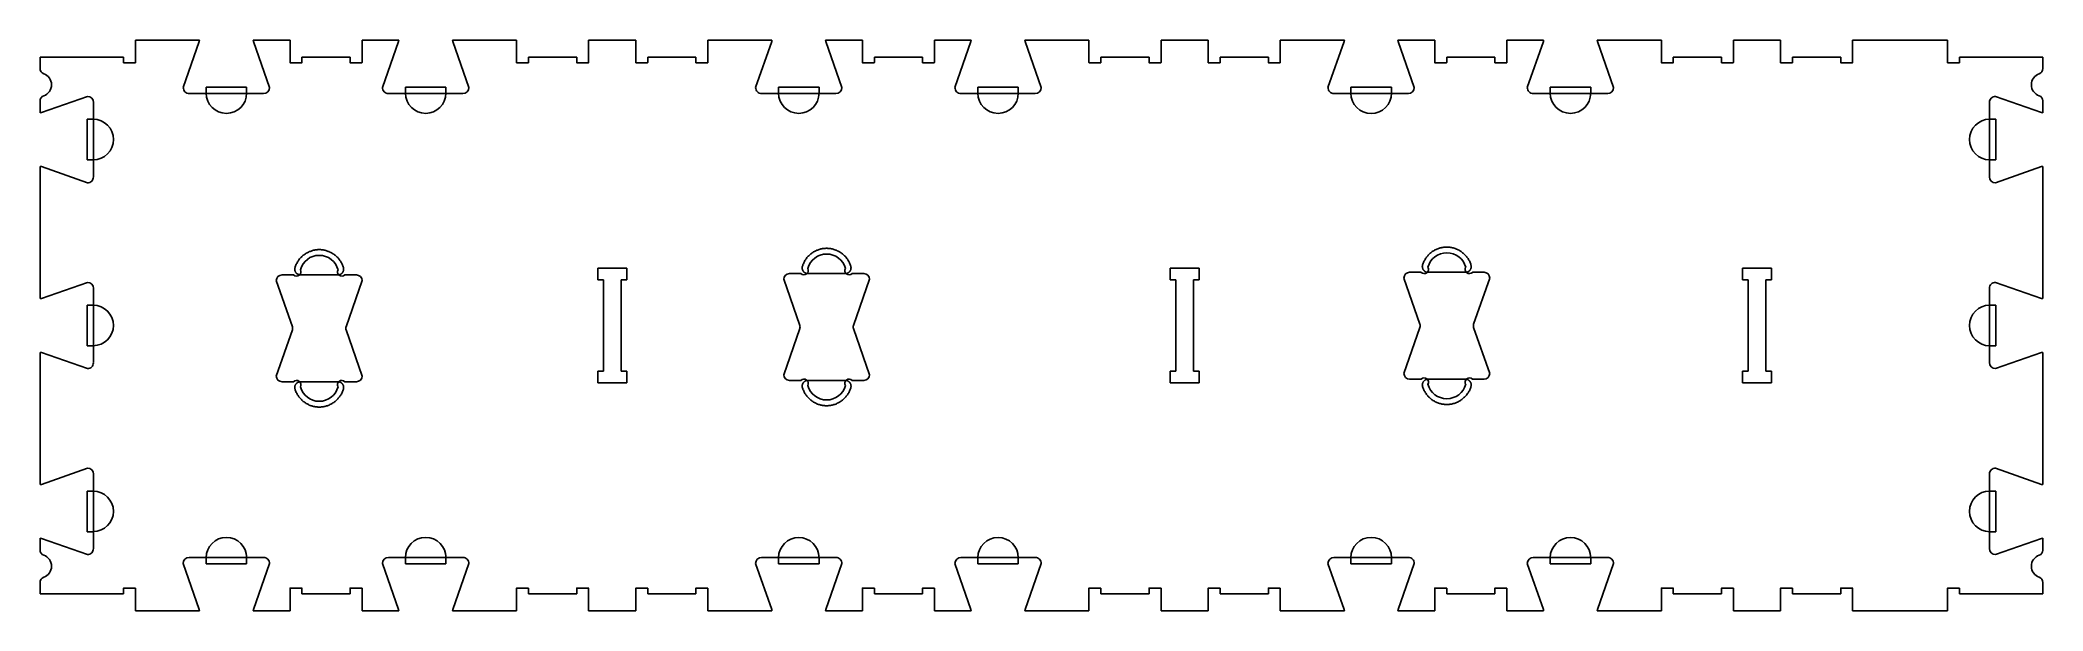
# Model space of a CAD drawing. Header units: centimetres. Extents: x -105.5 to -84.5, y -28.3 to -22.3.
import ezdxf

# ---------------------------------------------------------------- set-up
doc = ezdxf.new("R2010")
doc.units = ezdxf.units.CM
doc.header["$MEASUREMENT"] = 0
for name, color, linetype in [('W-S-D v1_3_ANYTOOL_CUTTHROUGH_INSID', 7, 'Continuous'), ('W-S-D v1_4_ANYTOOL_CUTTHROUGH_OUTSI', 7, 'Continuous'), ('W-S-D v1_5_ANYTOOL_HALF_MILL_9MM_IN', 7, 'Continuous')]:
    doc.layers.add(name, color=color, linetype=linetype)

msp = doc.modelspace()

# ---------------------------------------------------------------- linework, layer by layer
at = {"layer": 'W-S-D v1_3_ANYTOOL_CUTTHROUGH_INSID'}
for p, q in [((-99.669, -24.71), (-99.669, -24.835)), ((-99.364, -24.71), (-99.669, -24.71)), ((-99.364, -24.835), (-99.364, -24.71)), ((-93.669, -24.71), (-93.669, -24.835)), ((-93.364, -24.71), (-93.669, -24.71)), ((-93.364, -24.835), (-93.364, -24.71)), ((-87.669, -24.71), (-87.669, -24.835)), ((-87.364, -24.71), (-87.669, -24.71)), ((-87.364, -24.835), (-87.364, -24.71)), ((-99.669, -24.835), (-99.609, -24.835)), ((-99.609, -24.835), (-99.609, -25.79)), ((-99.424, -24.835), (-99.364, -24.835)), ((-99.424, -25.79), (-99.424, -24.835)), ((-93.669, -24.835), (-93.609, -24.835)), ((-93.609, -24.835), (-93.609, -25.79)), ((-93.424, -24.835), (-93.364, -24.835)), ((-93.424, -25.79), (-93.424, -24.835)), ((-87.669, -24.835), (-87.609, -24.835)), ((-87.609, -24.835), (-87.609, -25.79)), ((-87.424, -25.79), (-87.424, -24.835)), ((-87.424, -24.835), (-87.364, -24.835)), ((-99.609, -25.79), (-99.669, -25.79)), ((-99.669, -25.79), (-99.669, -25.915)), ((-99.364, -25.79), (-99.424, -25.79)), ((-99.364, -25.915), (-99.364, -25.79)), ((-93.669, -25.79), (-93.669, -25.915)), ((-93.609, -25.79), (-93.669, -25.79)), ((-93.364, -25.79), (-93.424, -25.79)), ((-93.364, -25.915), (-93.364, -25.79)), ((-87.609, -25.79), (-87.669, -25.79)), ((-87.669, -25.79), (-87.669, -25.915)), ((-87.364, -25.79), (-87.424, -25.79)), ((-87.364, -25.915), (-87.364, -25.79)), ((-99.669, -25.915), (-99.364, -25.915)), ((-93.669, -25.915), (-93.364, -25.915)), ((-87.669, -25.915), (-87.364, -25.915))]:
    msp.add_line(p, q, dxfattribs=at)
at = {"layer": 'W-S-D v1_4_ANYTOOL_CUTTHROUGH_OUTSI'}
for p, q in [((-103.842, -22.32), (-104.514, -22.32)), ((-104.514, -22.32), (-104.514, -22.557)), ((-104.014, -22.817), (-103.845, -22.334)), ((-103.845, -22.334), (-103.842, -22.32)), ((-103.28, -22.32), (-103.278, -22.334)), ((-102.894, -22.32), (-103.28, -22.32)), ((-103.278, -22.334), (-103.109, -22.817)), ((-102.894, -22.557), (-102.894, -22.32)), ((-101.753, -22.32), (-102.139, -22.32)), ((-102.139, -22.32), (-102.139, -22.557)), ((-101.925, -22.817), (-101.756, -22.334)), ((-101.756, -22.334), (-101.753, -22.32)), ((-100.519, -22.32), (-101.191, -22.32)), ((-101.191, -22.32), (-101.189, -22.334)), ((-101.189, -22.334), (-101.02, -22.817)), ((-100.519, -22.557), (-100.519, -22.32)), ((-99.269, -22.32), (-99.764, -22.32)), ((-99.764, -22.32), (-99.764, -22.557)), ((-99.269, -22.557), (-99.269, -22.32)), ((-97.842, -22.32), (-98.514, -22.32)), ((-98.514, -22.32), (-98.514, -22.557)), ((-98.014, -22.817), (-97.845, -22.334)), ((-97.845, -22.334), (-97.842, -22.32)), ((-96.894, -22.32), (-97.28, -22.32)), ((-97.28, -22.32), (-97.278, -22.334)), ((-97.278, -22.334), (-97.109, -22.817)), ((-96.894, -22.557), (-96.894, -22.32)), ((-95.753, -22.32), (-96.139, -22.32)), ((-96.139, -22.32), (-96.139, -22.557)), ((-95.925, -22.817), (-95.756, -22.334)), ((-95.756, -22.334), (-95.753, -22.32)), ((-95.191, -22.32), (-95.189, -22.334)), ((-94.519, -22.32), (-95.191, -22.32)), ((-95.189, -22.334), (-95.02, -22.817)), ((-94.519, -22.557), (-94.519, -22.32)), ((-93.764, -22.32), (-93.764, -22.557)), ((-93.269, -22.32), (-93.764, -22.32)), ((-93.269, -22.557), (-93.269, -22.32)), ((-92.514, -22.32), (-92.514, -22.557)), ((-91.842, -22.32), (-92.514, -22.32)), ((-92.014, -22.817), (-91.845, -22.334)), ((-91.845, -22.334), (-91.842, -22.32)), ((-91.28, -22.32), (-91.278, -22.334)), ((-90.894, -22.32), (-91.28, -22.32)), ((-91.278, -22.334), (-91.109, -22.817)), ((-90.894, -22.557), (-90.894, -22.32)), ((-90.139, -22.32), (-90.139, -22.557)), ((-89.753, -22.32), (-90.139, -22.32)), ((-89.925, -22.817), (-89.756, -22.334)), ((-89.756, -22.334), (-89.753, -22.32)), ((-89.191, -22.32), (-89.189, -22.334)), ((-88.519, -22.32), (-89.191, -22.32)), ((-89.189, -22.334), (-89.02, -22.817)), ((-88.519, -22.557), (-88.519, -22.32)), ((-87.764, -22.32), (-87.764, -22.557)), ((-87.269, -22.32), (-87.764, -22.32)), ((-87.269, -22.557), (-87.269, -22.32)), ((-86.514, -22.32), (-86.514, -22.557)), ((-85.519, -22.32), (-86.514, -22.32)), ((-85.519, -22.557), (-85.519, -22.32)), ((-104.639, -22.5), (-105.514, -22.5)), ((-105.514, -22.5), (-105.514, -22.619)), ((-104.639, -22.557), (-104.639, -22.5)), ((-104.517, -22.56), (-104.637, -22.56)), ((-102.772, -22.56), (-102.892, -22.56)), ((-102.769, -22.5), (-102.769, -22.557)), ((-102.264, -22.5), (-102.769, -22.5)), ((-102.264, -22.557), (-102.264, -22.5)), ((-102.142, -22.56), (-102.262, -22.56)), ((-100.397, -22.56), (-100.517, -22.56)), ((-100.394, -22.5), (-100.394, -22.557)), ((-99.889, -22.5), (-100.394, -22.5)), ((-99.889, -22.557), (-99.889, -22.5)), ((-99.767, -22.56), (-99.887, -22.56)), ((-99.147, -22.56), (-99.267, -22.56)), ((-98.639, -22.5), (-99.144, -22.5)), ((-99.144, -22.5), (-99.144, -22.557)), ((-98.639, -22.557), (-98.639, -22.5)), ((-98.517, -22.56), (-98.637, -22.56)), ((-96.772, -22.56), (-96.892, -22.56)), ((-96.264, -22.5), (-96.769, -22.5)), ((-96.769, -22.5), (-96.769, -22.557)), ((-96.264, -22.557), (-96.264, -22.5)), ((-96.142, -22.56), (-96.262, -22.56)), ((-94.397, -22.56), (-94.517, -22.56)), ((-94.394, -22.5), (-94.394, -22.557)), ((-93.889, -22.5), (-94.394, -22.5)), ((-93.889, -22.557), (-93.889, -22.5)), ((-93.767, -22.56), (-93.887, -22.56)), ((-93.147, -22.56), (-93.267, -22.56)), ((-92.639, -22.5), (-93.144, -22.5)), ((-93.144, -22.5), (-93.144, -22.557)), ((-92.639, -22.557), (-92.639, -22.5)), ((-92.517, -22.56), (-92.637, -22.56)), ((-90.772, -22.56), (-90.892, -22.56)), ((-90.264, -22.5), (-90.769, -22.5)), ((-90.769, -22.5), (-90.769, -22.557)), ((-90.264, -22.557), (-90.264, -22.5)), ((-90.142, -22.56), (-90.262, -22.56)), ((-88.397, -22.56), (-88.517, -22.56)), ((-87.889, -22.5), (-88.394, -22.5)), ((-88.394, -22.5), (-88.394, -22.557)), ((-87.889, -22.557), (-87.889, -22.5)), ((-87.767, -22.56), (-87.887, -22.56)), ((-87.147, -22.56), (-87.267, -22.56)), ((-87.144, -22.5), (-87.144, -22.557)), ((-86.639, -22.5), (-87.144, -22.5)), ((-86.639, -22.557), (-86.639, -22.5)), ((-86.517, -22.56), (-86.637, -22.56)), ((-85.397, -22.56), (-85.517, -22.56)), ((-85.394, -22.5), (-85.394, -22.557)), ((-84.519, -22.5), (-85.394, -22.5)), ((-84.519, -22.619), (-84.519, -22.5)), ((-103.171, -22.88), (-103.951, -22.88)), ((-103.148, -22.876), (-103.171, -22.88)), ((-103.127, -22.862), (-103.148, -22.876)), ((-103.113, -22.841), (-103.127, -22.862)), ((-103.109, -22.817), (-103.113, -22.841)), ((-101.082, -22.88), (-101.862, -22.88)), ((-101.059, -22.876), (-101.082, -22.88)), ((-101.038, -22.862), (-101.059, -22.876)), ((-101.024, -22.841), (-101.038, -22.862)), ((-101.02, -22.817), (-101.024, -22.841)), ((-97.171, -22.88), (-97.951, -22.88)), ((-97.148, -22.876), (-97.171, -22.88)), ((-97.127, -22.862), (-97.148, -22.876)), ((-97.113, -22.841), (-97.127, -22.862)), ((-97.109, -22.817), (-97.113, -22.841)), ((-95.082, -22.88), (-95.862, -22.88)), ((-95.059, -22.876), (-95.082, -22.88)), ((-95.038, -22.862), (-95.059, -22.876)), ((-95.024, -22.841), (-95.038, -22.862)), ((-95.02, -22.817), (-95.024, -22.841)), ((-91.171, -22.88), (-91.951, -22.88)), ((-91.148, -22.876), (-91.171, -22.88)), ((-91.127, -22.862), (-91.148, -22.876)), ((-91.113, -22.841), (-91.127, -22.862)), ((-91.109, -22.817), (-91.113, -22.841)), ((-89.082, -22.88), (-89.862, -22.88)), ((-89.059, -22.876), (-89.082, -22.88)), ((-89.038, -22.862), (-89.059, -22.876)), ((-89.024, -22.841), (-89.038, -22.862)), ((-89.02, -22.817), (-89.024, -22.841)), ((-105.514, -22.958), (-105.514, -23.082)), ((-105.514, -23.082), (-105.5, -23.08)), ((-105.5, -23.08), (-105.017, -22.911)), ((-105.017, -22.911), (-104.994, -22.915)), ((-104.994, -22.915), (-104.973, -22.929)), ((-104.973, -22.929), (-104.959, -22.95)), ((-104.959, -22.95), (-104.954, -22.973)), ((-104.954, -22.973), (-104.954, -23.753)), ((-85.079, -23.753), (-85.079, -22.973)), ((-85.016, -22.911), (-84.533, -23.08)), ((-84.533, -23.08), (-84.519, -23.082)), ((-84.519, -23.082), (-84.519, -22.958)), ((-105.514, -23.645), (-105.514, -25.031)), ((-105.5, -23.647), (-105.514, -23.645)), ((-105.018, -23.816), (-105.5, -23.647)), ((-84.533, -23.647), (-85.017, -23.816)), ((-84.519, -23.645), (-84.533, -23.647)), ((-84.519, -25.031), (-84.519, -23.645)), ((-85.075, -23.777), (-85.079, -23.753)), ((-85.061, -23.798), (-85.075, -23.777)), ((-85.04, -23.812), (-85.061, -23.798)), ((-85.017, -23.816), (-85.04, -23.812)), ((-102.732, -24.56), (-102.74, -24.565)), ((-102.724, -24.555), (-102.732, -24.56)), ((-102.716, -24.55), (-102.724, -24.555)), ((-102.708, -24.546), (-102.716, -24.55)), ((-102.7, -24.542), (-102.708, -24.546)), ((-102.692, -24.538), (-102.7, -24.542)), ((-102.683, -24.535), (-102.692, -24.538)), ((-102.674, -24.532), (-102.683, -24.535)), ((-102.665, -24.529), (-102.674, -24.532)), ((-102.657, -24.526), (-102.665, -24.529)), ((-102.648, -24.524), (-102.657, -24.526)), ((-102.639, -24.522), (-102.648, -24.524)), ((-102.629, -24.52), (-102.639, -24.522)), ((-102.62, -24.519), (-102.629, -24.52)), ((-102.611, -24.518), (-102.62, -24.519)), ((-102.602, -24.517), (-102.611, -24.518)), ((-102.593, -24.517), (-102.602, -24.517)), ((-102.583, -24.517), (-102.593, -24.517)), ((-102.574, -24.517), (-102.583, -24.517)), ((-102.565, -24.518), (-102.574, -24.517)), ((-102.556, -24.519), (-102.565, -24.518)), ((-102.547, -24.52), (-102.556, -24.519)), ((-102.537, -24.522), (-102.547, -24.52)), ((-102.528, -24.524), (-102.537, -24.522)), ((-102.519, -24.526), (-102.528, -24.524)), ((-102.511, -24.529), (-102.519, -24.526)), ((-102.502, -24.532), (-102.511, -24.529)), ((-102.493, -24.535), (-102.502, -24.532)), ((-102.484, -24.538), (-102.493, -24.535)), ((-102.476, -24.542), (-102.484, -24.538)), ((-102.468, -24.546), (-102.476, -24.542)), ((-102.46, -24.55), (-102.468, -24.546)), ((-102.452, -24.555), (-102.46, -24.55)), ((-102.444, -24.56), (-102.452, -24.555)), ((-102.436, -24.565), (-102.444, -24.56)), ((-97.436, -24.562), (-97.443, -24.568)), ((-97.429, -24.557), (-97.436, -24.562)), ((-97.421, -24.551), (-97.429, -24.557)), ((-97.414, -24.546), (-97.421, -24.551)), ((-97.406, -24.541), (-97.414, -24.546)), ((-97.398, -24.536), (-97.406, -24.541)), ((-97.39, -24.532), (-97.398, -24.536)), ((-97.381, -24.528), (-97.39, -24.532)), ((-97.373, -24.524), (-97.381, -24.528)), ((-97.364, -24.521), (-97.373, -24.524)), ((-97.356, -24.518), (-97.364, -24.521)), ((-97.347, -24.515), (-97.356, -24.518)), ((-97.338, -24.512), (-97.347, -24.515)), ((-97.329, -24.51), (-97.338, -24.512)), ((-97.32, -24.508), (-97.329, -24.51)), ((-97.311, -24.506), (-97.32, -24.508)), ((-97.302, -24.505), (-97.311, -24.506)), ((-97.292, -24.504), (-97.302, -24.505)), ((-97.283, -24.504), (-97.292, -24.504)), ((-97.274, -24.503), (-97.283, -24.504)), ((-97.265, -24.503), (-97.274, -24.503)), ((-97.255, -24.504), (-97.265, -24.503)), ((-97.246, -24.504), (-97.255, -24.504)), ((-97.237, -24.505), (-97.246, -24.504)), ((-97.228, -24.506), (-97.237, -24.505)), ((-97.219, -24.508), (-97.228, -24.506)), ((-97.21, -24.51), (-97.219, -24.508)), ((-97.201, -24.512), (-97.21, -24.51)), ((-97.192, -24.515), (-97.201, -24.512)), ((-97.183, -24.518), (-97.192, -24.515)), ((-97.174, -24.521), (-97.183, -24.518)), ((-97.166, -24.524), (-97.174, -24.521)), ((-97.157, -24.528), (-97.166, -24.524)), ((-97.149, -24.532), (-97.157, -24.528)), ((-97.141, -24.536), (-97.149, -24.532)), ((-97.133, -24.541), (-97.141, -24.536)), ((-97.125, -24.546), (-97.133, -24.541)), ((-97.117, -24.551), (-97.125, -24.546)), ((-97.11, -24.557), (-97.117, -24.551)), ((-97.103, -24.562), (-97.11, -24.557)), ((-97.096, -24.568), (-97.103, -24.562)), ((-90.949, -24.562), (-90.956, -24.568)), ((-90.942, -24.555), (-90.949, -24.562)), ((-90.935, -24.549), (-90.942, -24.555)), ((-90.928, -24.544), (-90.935, -24.549)), ((-90.92, -24.538), (-90.928, -24.544)), ((-90.913, -24.533), (-90.92, -24.538)), ((-90.905, -24.528), (-90.913, -24.533)), ((-90.897, -24.524), (-90.905, -24.528)), ((-90.889, -24.519), (-90.897, -24.524)), ((-90.88, -24.515), (-90.889, -24.519)), ((-90.872, -24.511), (-90.88, -24.515)), ((-90.863, -24.508), (-90.872, -24.511)), ((-90.855, -24.505), (-90.863, -24.508)), ((-90.846, -24.502), (-90.855, -24.505)), ((-90.837, -24.499), (-90.846, -24.502)), ((-90.828, -24.497), (-90.837, -24.499)), ((-90.819, -24.495), (-90.828, -24.497)), ((-90.81, -24.494), (-90.819, -24.495)), ((-90.801, -24.492), (-90.81, -24.494)), ((-90.792, -24.491), (-90.801, -24.492)), ((-90.782, -24.491), (-90.792, -24.491)), ((-90.773, -24.49), (-90.782, -24.491)), ((-90.764, -24.49), (-90.773, -24.49)), ((-90.755, -24.491), (-90.764, -24.49)), ((-90.745, -24.491), (-90.755, -24.491)), ((-90.736, -24.492), (-90.745, -24.491)), ((-90.727, -24.494), (-90.736, -24.492)), ((-90.718, -24.495), (-90.727, -24.494)), ((-90.709, -24.497), (-90.718, -24.495)), ((-90.7, -24.499), (-90.709, -24.497)), ((-90.691, -24.502), (-90.7, -24.499)), ((-90.682, -24.505), (-90.691, -24.502)), ((-90.674, -24.508), (-90.682, -24.505)), ((-90.665, -24.511), (-90.674, -24.508)), ((-90.657, -24.515), (-90.665, -24.511)), ((-90.648, -24.519), (-90.657, -24.515)), ((-90.64, -24.524), (-90.648, -24.519)), ((-90.632, -24.528), (-90.64, -24.524)), ((-90.624, -24.533), (-90.632, -24.528)), ((-90.617, -24.538), (-90.624, -24.533)), ((-90.609, -24.544), (-90.617, -24.538)), ((-90.602, -24.549), (-90.609, -24.544)), ((-90.595, -24.555), (-90.602, -24.549)), ((-90.588, -24.562), (-90.595, -24.555)), ((-90.581, -24.568), (-90.588, -24.562)), ((-102.843, -24.713), (-102.844, -24.715)), ((-102.844, -24.715), (-102.844, -24.717)), ((-102.844, -24.717), (-102.844, -24.719)), ((-102.844, -24.719), (-102.844, -24.721)), ((-102.844, -24.721), (-102.844, -24.723)), ((-102.844, -24.723), (-102.844, -24.725)), ((-102.844, -24.725), (-102.844, -24.727)), ((-102.844, -24.727), (-102.844, -24.729)), ((-102.844, -24.729), (-102.843, -24.731)), ((-102.842, -24.709), (-102.843, -24.711)), ((-102.843, -24.711), (-102.843, -24.713)), ((-102.843, -24.731), (-102.843, -24.733)), ((-102.843, -24.733), (-102.843, -24.735)), ((-102.843, -24.735), (-102.842, -24.737)), ((-102.841, -24.705), (-102.842, -24.707)), ((-102.842, -24.707), (-102.842, -24.709)), ((-102.842, -24.737), (-102.842, -24.739)), ((-102.842, -24.739), (-102.841, -24.741)), ((-102.839, -24.696), (-102.841, -24.705)), ((-102.841, -24.741), (-102.84, -24.743)), ((-102.84, -24.743), (-102.839, -24.745)), ((-102.835, -24.687), (-102.839, -24.696)), ((-102.839, -24.745), (-102.839, -24.747)), ((-102.839, -24.747), (-102.838, -24.749)), ((-102.838, -24.749), (-102.837, -24.751)), ((-102.837, -24.751), (-102.836, -24.753)), ((-102.836, -24.753), (-102.835, -24.754)), ((-102.832, -24.679), (-102.835, -24.687)), ((-102.835, -24.754), (-102.833, -24.756)), ((-102.833, -24.756), (-102.832, -24.758)), ((-102.828, -24.67), (-102.832, -24.679)), ((-102.832, -24.758), (-102.831, -24.759)), ((-102.831, -24.759), (-102.83, -24.761)), ((-102.83, -24.761), (-102.828, -24.763)), ((-102.824, -24.662), (-102.828, -24.67)), ((-102.828, -24.763), (-102.827, -24.764)), ((-102.827, -24.764), (-102.825, -24.766)), ((-102.825, -24.766), (-102.824, -24.767)), ((-102.82, -24.654), (-102.824, -24.662)), ((-102.824, -24.767), (-102.822, -24.768)), ((-102.822, -24.768), (-102.821, -24.77)), ((-102.821, -24.77), (-102.819, -24.771)), ((-102.815, -24.646), (-102.82, -24.654)), ((-102.819, -24.771), (-102.817, -24.772)), ((-102.817, -24.772), (-102.816, -24.773)), ((-102.816, -24.773), (-102.814, -24.774)), ((-102.81, -24.638), (-102.815, -24.646)), ((-102.805, -24.63), (-102.81, -24.638)), ((-102.8, -24.623), (-102.805, -24.63)), ((-102.794, -24.615), (-102.8, -24.623)), ((-102.788, -24.608), (-102.794, -24.615)), ((-102.782, -24.601), (-102.788, -24.608)), ((-102.775, -24.595), (-102.782, -24.601)), ((-102.769, -24.588), (-102.775, -24.595)), ((-102.762, -24.582), (-102.769, -24.588)), ((-102.755, -24.576), (-102.762, -24.582)), ((-102.747, -24.57), (-102.755, -24.576)), ((-102.74, -24.565), (-102.747, -24.57)), ((-102.429, -24.57), (-102.436, -24.565)), ((-102.421, -24.576), (-102.429, -24.57)), ((-102.414, -24.582), (-102.421, -24.576)), ((-102.407, -24.588), (-102.414, -24.582)), ((-102.401, -24.595), (-102.407, -24.588)), ((-102.394, -24.601), (-102.401, -24.595)), ((-102.388, -24.608), (-102.394, -24.601)), ((-102.382, -24.615), (-102.388, -24.608)), ((-102.376, -24.623), (-102.382, -24.615)), ((-102.371, -24.63), (-102.376, -24.623)), ((-102.366, -24.638), (-102.371, -24.63)), ((-102.361, -24.646), (-102.366, -24.638)), ((-102.362, -24.774), (-102.36, -24.773)), ((-102.356, -24.654), (-102.361, -24.646)), ((-102.36, -24.773), (-102.359, -24.772)), ((-102.359, -24.772), (-102.357, -24.771)), ((-102.357, -24.771), (-102.355, -24.77)), ((-102.352, -24.662), (-102.356, -24.654)), ((-102.355, -24.77), (-102.354, -24.768)), ((-102.354, -24.768), (-102.352, -24.767)), ((-102.348, -24.67), (-102.352, -24.662)), ((-102.352, -24.767), (-102.351, -24.766)), ((-102.351, -24.766), (-102.349, -24.764)), ((-102.349, -24.764), (-102.348, -24.763)), ((-102.344, -24.679), (-102.348, -24.67)), ((-102.348, -24.763), (-102.346, -24.761)), ((-102.346, -24.761), (-102.345, -24.759)), ((-102.345, -24.759), (-102.344, -24.758)), ((-102.341, -24.687), (-102.344, -24.679)), ((-102.344, -24.758), (-102.343, -24.756)), ((-102.343, -24.756), (-102.341, -24.754)), ((-102.337, -24.696), (-102.341, -24.687)), ((-102.341, -24.754), (-102.34, -24.753)), ((-102.34, -24.753), (-102.339, -24.751)), ((-102.339, -24.751), (-102.338, -24.749)), ((-102.338, -24.749), (-102.337, -24.747)), ((-102.335, -24.705), (-102.337, -24.696)), ((-102.337, -24.745), (-102.336, -24.743)), ((-102.337, -24.747), (-102.337, -24.745)), ((-102.336, -24.743), (-102.335, -24.741)), ((-102.334, -24.707), (-102.335, -24.705)), ((-102.335, -24.739), (-102.334, -24.737)), ((-102.335, -24.741), (-102.335, -24.739)), ((-102.334, -24.709), (-102.334, -24.707)), ((-102.333, -24.711), (-102.334, -24.709)), ((-102.334, -24.737), (-102.333, -24.735)), ((-102.333, -24.713), (-102.333, -24.711)), ((-102.332, -24.715), (-102.333, -24.713)), ((-102.333, -24.731), (-102.332, -24.729)), ((-102.333, -24.733), (-102.333, -24.731)), ((-102.333, -24.735), (-102.333, -24.733)), ((-102.332, -24.717), (-102.332, -24.715)), ((-102.332, -24.719), (-102.332, -24.717)), ((-102.332, -24.721), (-102.332, -24.719)), ((-102.332, -24.723), (-102.332, -24.721)), ((-102.332, -24.725), (-102.332, -24.723)), ((-102.332, -24.727), (-102.332, -24.725)), ((-102.332, -24.729), (-102.332, -24.727)), ((-97.538, -24.768), (-97.659, -24.768)), ((-97.524, -24.697), (-97.525, -24.699)), ((-97.525, -24.699), (-97.525, -24.701)), ((-97.525, -24.701), (-97.525, -24.703)), ((-97.525, -24.703), (-97.525, -24.705)), ((-97.525, -24.705), (-97.525, -24.707)), ((-97.525, -24.707), (-97.525, -24.709)), ((-97.525, -24.709), (-97.525, -24.711)), ((-97.525, -24.711), (-97.525, -24.713)), ((-97.525, -24.713), (-97.525, -24.715)), ((-97.525, -24.715), (-97.525, -24.717)), ((-97.525, -24.717), (-97.524, -24.719)), ((-97.523, -24.693), (-97.524, -24.695)), ((-97.524, -24.695), (-97.524, -24.697)), ((-97.524, -24.719), (-97.524, -24.721)), ((-97.524, -24.721), (-97.523, -24.723)), ((-97.52, -24.682), (-97.523, -24.691)), ((-97.523, -24.691), (-97.523, -24.693)), ((-97.523, -24.723), (-97.523, -24.725)), ((-97.523, -24.725), (-97.522, -24.727)), ((-97.522, -24.727), (-97.521, -24.729)), ((-97.521, -24.729), (-97.521, -24.731)), ((-97.521, -24.731), (-97.52, -24.733)), ((-97.517, -24.673), (-97.52, -24.682)), ((-97.52, -24.733), (-97.519, -24.735)), ((-97.519, -24.735), (-97.518, -24.737)), ((-97.518, -24.737), (-97.517, -24.739)), ((-97.513, -24.665), (-97.517, -24.673)), ((-97.517, -24.739), (-97.516, -24.74)), ((-97.516, -24.74), (-97.515, -24.742)), ((-97.515, -24.742), (-97.514, -24.744)), ((-97.514, -24.744), (-97.512, -24.746)), ((-97.509, -24.656), (-97.513, -24.665)), ((-97.512, -24.746), (-97.511, -24.747)), ((-97.511, -24.747), (-97.51, -24.749)), ((-97.51, -24.749), (-97.508, -24.75)), ((-97.505, -24.648), (-97.509, -24.656)), ((-97.508, -24.75), (-97.507, -24.752)), ((-97.507, -24.752), (-97.505, -24.753)), ((-97.501, -24.64), (-97.505, -24.648)), ((-97.505, -24.753), (-97.504, -24.754)), ((-97.504, -24.754), (-97.502, -24.756)), ((-97.502, -24.756), (-97.5, -24.757)), ((-97.496, -24.632), (-97.501, -24.64)), ((-97.5, -24.757), (-97.499, -24.758)), ((-97.499, -24.758), (-97.497, -24.759)), ((-97.497, -24.759), (-97.495, -24.76)), ((-97.492, -24.624), (-97.496, -24.632)), ((-97.495, -24.76), (-97.493, -24.761)), ((-97.493, -24.761), (-97.491, -24.762)), ((-97.486, -24.616), (-97.492, -24.624)), ((-97.491, -24.762), (-97.49, -24.763)), ((-97.49, -24.763), (-97.488, -24.764)), ((-97.488, -24.764), (-97.486, -24.765)), ((-97.481, -24.609), (-97.486, -24.616)), ((-97.486, -24.765), (-97.484, -24.765)), ((-97.484, -24.765), (-97.482, -24.766)), ((-97.482, -24.766), (-97.48, -24.766)), ((-97.475, -24.601), (-97.481, -24.609)), ((-97.48, -24.766), (-97.478, -24.767)), ((-97.478, -24.767), (-97.476, -24.767)), ((-97.476, -24.767), (-97.474, -24.768)), ((-97.469, -24.594), (-97.475, -24.601)), ((-97.474, -24.768), (-97.472, -24.768)), ((-97.472, -24.768), (-97.469, -24.768)), ((-97.463, -24.587), (-97.469, -24.594)), ((-97.469, -24.768), (-97.467, -24.768)), ((-97.467, -24.768), (-97.465, -24.768)), ((-97.465, -24.768), (-97.073, -24.768)), ((-97.457, -24.581), (-97.463, -24.587)), ((-97.45, -24.574), (-97.457, -24.581)), ((-97.443, -24.568), (-97.45, -24.574)), ((-97.089, -24.574), (-97.096, -24.568)), ((-97.082, -24.581), (-97.089, -24.574)), ((-97.076, -24.587), (-97.082, -24.581)), ((-97.069, -24.594), (-97.076, -24.587)), ((-97.073, -24.768), (-97.071, -24.768)), ((-97.071, -24.768), (-97.069, -24.768)), ((-97.063, -24.601), (-97.069, -24.594)), ((-97.069, -24.768), (-97.067, -24.768)), ((-97.067, -24.768), (-97.065, -24.768)), ((-97.065, -24.768), (-97.063, -24.767)), ((-97.058, -24.609), (-97.063, -24.601)), ((-97.063, -24.767), (-97.061, -24.767)), ((-97.061, -24.767), (-97.059, -24.766)), ((-97.059, -24.766), (-97.057, -24.766)), ((-97.052, -24.616), (-97.058, -24.609)), ((-97.057, -24.766), (-97.055, -24.765)), ((-97.055, -24.765), (-97.053, -24.765)), ((-97.053, -24.765), (-97.051, -24.764)), ((-97.047, -24.624), (-97.052, -24.616)), ((-97.051, -24.764), (-97.049, -24.763)), ((-97.049, -24.763), (-97.047, -24.762)), ((-97.042, -24.632), (-97.047, -24.624)), ((-97.047, -24.762), (-97.045, -24.761)), ((-97.045, -24.761), (-97.044, -24.76)), ((-97.044, -24.76), (-97.042, -24.759)), ((-97.038, -24.64), (-97.042, -24.632)), ((-97.042, -24.759), (-97.04, -24.758)), ((-97.04, -24.758), (-97.038, -24.757)), ((-97.033, -24.648), (-97.038, -24.64)), ((-97.038, -24.757), (-97.037, -24.756)), ((-97.037, -24.756), (-97.035, -24.754)), ((-97.035, -24.754), (-97.033, -24.753)), ((-97.029, -24.656), (-97.033, -24.648)), ((-97.033, -24.753), (-97.032, -24.752)), ((-97.032, -24.752), (-97.03, -24.75)), ((-97.03, -24.75), (-97.029, -24.749)), ((-97.025, -24.665), (-97.029, -24.656)), ((-97.029, -24.749), (-97.028, -24.747)), ((-97.028, -24.747), (-97.026, -24.746)), ((-97.026, -24.746), (-97.025, -24.744)), ((-97.022, -24.673), (-97.025, -24.665)), ((-97.025, -24.744), (-97.024, -24.742)), ((-97.024, -24.742), (-97.023, -24.74)), ((-97.023, -24.74), (-97.022, -24.739)), ((-97.019, -24.682), (-97.022, -24.673)), ((-97.022, -24.739), (-97.021, -24.737)), ((-97.021, -24.737), (-97.02, -24.735)), ((-97.02, -24.735), (-97.019, -24.733)), ((-97.016, -24.691), (-97.019, -24.682)), ((-97.019, -24.733), (-97.018, -24.731)), ((-97.018, -24.731), (-97.017, -24.729)), ((-97.017, -24.729), (-97.016, -24.727)), ((-97.015, -24.693), (-97.016, -24.691)), ((-97.016, -24.725), (-97.015, -24.723)), ((-97.016, -24.727), (-97.016, -24.725)), ((-97.015, -24.695), (-97.015, -24.693)), ((-97.014, -24.697), (-97.015, -24.695)), ((-97.015, -24.721), (-97.014, -24.719)), ((-97.015, -24.723), (-97.015, -24.721)), ((-97.014, -24.699), (-97.014, -24.697)), ((-97.014, -24.701), (-97.014, -24.699)), ((-97.014, -24.703), (-97.014, -24.701)), ((-97.013, -24.705), (-97.014, -24.703)), ((-97.014, -24.713), (-97.013, -24.711)), ((-97.014, -24.715), (-97.014, -24.713)), ((-97.014, -24.717), (-97.014, -24.715)), ((-97.014, -24.719), (-97.014, -24.717)), ((-97.013, -24.707), (-97.013, -24.705)), ((-97.013, -24.709), (-97.013, -24.707)), ((-97.013, -24.711), (-97.013, -24.709)), ((-96.879, -24.768), (-97.001, -24.768)), ((-91.037, -24.755), (-91.158, -24.755)), ((-91.024, -24.692), (-91.025, -24.694)), ((-91.025, -24.694), (-91.025, -24.696)), ((-91.025, -24.696), (-91.024, -24.698)), ((-91.023, -24.684), (-91.024, -24.686)), ((-91.024, -24.686), (-91.024, -24.688)), ((-91.024, -24.688), (-91.024, -24.69)), ((-91.024, -24.69), (-91.024, -24.692)), ((-91.024, -24.698), (-91.024, -24.7)), ((-91.024, -24.7), (-91.024, -24.702)), ((-91.024, -24.702), (-91.024, -24.705)), ((-91.024, -24.705), (-91.023, -24.707)), ((-91.022, -24.68), (-91.023, -24.682)), ((-91.023, -24.682), (-91.023, -24.684)), ((-91.023, -24.707), (-91.023, -24.709)), ((-91.023, -24.709), (-91.023, -24.711)), ((-91.023, -24.711), (-91.022, -24.713)), ((-91.019, -24.669), (-91.022, -24.678)), ((-91.022, -24.678), (-91.022, -24.68)), ((-91.022, -24.713), (-91.021, -24.715)), ((-91.021, -24.715), (-91.021, -24.717)), ((-91.021, -24.717), (-91.02, -24.718)), ((-91.02, -24.718), (-91.019, -24.72)), ((-91.016, -24.66), (-91.019, -24.669)), ((-91.019, -24.72), (-91.018, -24.722)), ((-91.018, -24.722), (-91.017, -24.724)), ((-91.017, -24.724), (-91.016, -24.726)), ((-91.012, -24.652), (-91.016, -24.66)), ((-91.016, -24.726), (-91.015, -24.728)), ((-91.015, -24.728), (-91.014, -24.729)), ((-91.014, -24.729), (-91.013, -24.731)), ((-91.013, -24.731), (-91.011, -24.733)), ((-91.009, -24.643), (-91.012, -24.652)), ((-91.011, -24.733), (-91.01, -24.734)), ((-91.01, -24.734), (-91.009, -24.736)), ((-91.005, -24.635), (-91.009, -24.643)), ((-91.009, -24.736), (-91.007, -24.737)), ((-91.007, -24.737), (-91.006, -24.739)), ((-91.006, -24.739), (-91.004, -24.74)), ((-91, -24.627), (-91.005, -24.635)), ((-91.004, -24.74), (-91.003, -24.742)), ((-91.003, -24.742), (-91.001, -24.743)), ((-91.001, -24.743), (-91, -24.744)), ((-90.996, -24.619), (-91, -24.627)), ((-91, -24.744), (-90.998, -24.745)), ((-90.998, -24.745), (-90.996, -24.746)), ((-90.991, -24.611), (-90.996, -24.619)), ((-90.996, -24.746), (-90.994, -24.748)), ((-90.994, -24.748), (-90.992, -24.749)), ((-90.992, -24.749), (-90.991, -24.749)), ((-90.986, -24.603), (-90.991, -24.611)), ((-90.991, -24.749), (-90.989, -24.75)), ((-90.989, -24.75), (-90.987, -24.751)), ((-90.987, -24.751), (-90.985, -24.752)), ((-90.98, -24.596), (-90.986, -24.603)), ((-90.985, -24.752), (-90.983, -24.753)), ((-90.983, -24.753), (-90.981, -24.753)), ((-90.981, -24.753), (-90.979, -24.754)), ((-90.974, -24.589), (-90.98, -24.596)), ((-90.979, -24.754), (-90.977, -24.754)), ((-90.977, -24.754), (-90.975, -24.755)), ((-90.975, -24.755), (-90.973, -24.755)), ((-90.968, -24.582), (-90.974, -24.589)), ((-90.973, -24.755), (-90.971, -24.755)), ((-90.971, -24.755), (-90.969, -24.755)), ((-90.969, -24.755), (-90.967, -24.755)), ((-90.962, -24.575), (-90.968, -24.582)), ((-90.967, -24.755), (-90.965, -24.755)), ((-90.965, -24.755), (-90.572, -24.755)), ((-90.956, -24.568), (-90.962, -24.575)), ((-90.575, -24.575), (-90.581, -24.568)), ((-90.569, -24.582), (-90.575, -24.575)), ((-90.572, -24.755), (-90.57, -24.755)), ((-90.57, -24.755), (-90.568, -24.755)), ((-90.563, -24.589), (-90.569, -24.582)), ((-90.568, -24.755), (-90.566, -24.755)), ((-90.566, -24.755), (-90.564, -24.755)), ((-90.564, -24.755), (-90.562, -24.755)), ((-90.557, -24.596), (-90.563, -24.589)), ((-90.562, -24.755), (-90.56, -24.754)), ((-90.56, -24.754), (-90.558, -24.754)), ((-90.558, -24.754), (-90.556, -24.753)), ((-90.551, -24.603), (-90.557, -24.596)), ((-90.556, -24.753), (-90.554, -24.753)), ((-90.554, -24.753), (-90.552, -24.752)), ((-90.552, -24.752), (-90.55, -24.751)), ((-90.546, -24.611), (-90.551, -24.603)), ((-90.55, -24.751), (-90.548, -24.75)), ((-90.548, -24.75), (-90.546, -24.749)), ((-90.541, -24.619), (-90.546, -24.611)), ((-90.546, -24.749), (-90.545, -24.749)), ((-90.545, -24.749), (-90.543, -24.748)), ((-90.543, -24.748), (-90.541, -24.746)), ((-90.537, -24.627), (-90.541, -24.619)), ((-90.541, -24.746), (-90.539, -24.745)), ((-90.539, -24.745), (-90.537, -24.744)), ((-90.532, -24.635), (-90.537, -24.627)), ((-90.537, -24.744), (-90.536, -24.743)), ((-90.536, -24.743), (-90.534, -24.742)), ((-90.534, -24.742), (-90.533, -24.74)), ((-90.533, -24.74), (-90.531, -24.739)), ((-90.528, -24.643), (-90.532, -24.635)), ((-90.531, -24.739), (-90.53, -24.737)), ((-90.53, -24.737), (-90.528, -24.736)), ((-90.525, -24.652), (-90.528, -24.643)), ((-90.528, -24.736), (-90.527, -24.734)), ((-90.527, -24.734), (-90.526, -24.733)), ((-90.526, -24.733), (-90.524, -24.731)), ((-90.521, -24.66), (-90.525, -24.652)), ((-90.524, -24.731), (-90.523, -24.729)), ((-90.523, -24.729), (-90.522, -24.728)), ((-90.522, -24.728), (-90.521, -24.726)), ((-90.518, -24.669), (-90.521, -24.66)), ((-90.521, -24.726), (-90.52, -24.724)), ((-90.52, -24.724), (-90.519, -24.722)), ((-90.519, -24.722), (-90.518, -24.72)), ((-90.515, -24.678), (-90.518, -24.669)), ((-90.518, -24.72), (-90.517, -24.718)), ((-90.517, -24.718), (-90.516, -24.717)), ((-90.516, -24.715), (-90.515, -24.713)), ((-90.516, -24.717), (-90.516, -24.715)), ((-90.515, -24.68), (-90.515, -24.678)), ((-90.514, -24.682), (-90.515, -24.68)), ((-90.515, -24.713), (-90.514, -24.711)), ((-90.514, -24.684), (-90.514, -24.682)), ((-90.513, -24.686), (-90.514, -24.684)), ((-90.514, -24.707), (-90.513, -24.705)), ((-90.514, -24.709), (-90.514, -24.707)), ((-90.514, -24.711), (-90.514, -24.709)), ((-90.513, -24.688), (-90.513, -24.686)), ((-90.513, -24.69), (-90.513, -24.688)), ((-90.513, -24.692), (-90.513, -24.69)), ((-90.512, -24.694), (-90.513, -24.692)), ((-90.513, -24.698), (-90.512, -24.696)), ((-90.513, -24.7), (-90.513, -24.698)), ((-90.513, -24.702), (-90.513, -24.7)), ((-90.513, -24.705), (-90.513, -24.702)), ((-90.512, -24.696), (-90.512, -24.694)), ((-90.378, -24.755), (-90.5, -24.755)), ((-105.5, -25.029), (-105.017, -24.86)), ((-105.017, -24.86), (-104.994, -24.864)), ((-104.994, -24.864), (-104.973, -24.878)), ((-104.973, -24.878), (-104.959, -24.899)), ((-104.959, -24.899), (-104.954, -24.922)), ((-104.954, -24.922), (-104.954, -25.702)), ((-103.038, -24.842), (-102.869, -25.325)), ((-102.857, -24.782), (-102.978, -24.782)), ((-102.814, -24.774), (-102.812, -24.775)), ((-102.812, -24.775), (-102.81, -24.776)), ((-102.81, -24.776), (-102.808, -24.777)), ((-102.808, -24.777), (-102.806, -24.778)), ((-102.806, -24.778), (-102.804, -24.779)), ((-102.804, -24.779), (-102.802, -24.779)), ((-102.802, -24.779), (-102.8, -24.78)), ((-102.8, -24.78), (-102.798, -24.78)), ((-102.798, -24.78), (-102.796, -24.781)), ((-102.796, -24.781), (-102.794, -24.781)), ((-102.794, -24.781), (-102.792, -24.782)), ((-102.792, -24.782), (-102.79, -24.782)), ((-102.79, -24.782), (-102.788, -24.782)), ((-102.788, -24.782), (-102.786, -24.782)), ((-102.786, -24.782), (-102.784, -24.782)), ((-102.784, -24.782), (-102.392, -24.782)), ((-102.392, -24.782), (-102.39, -24.782)), ((-102.39, -24.782), (-102.388, -24.782)), ((-102.388, -24.782), (-102.386, -24.782)), ((-102.386, -24.782), (-102.384, -24.782)), ((-102.384, -24.782), (-102.382, -24.781)), ((-102.382, -24.781), (-102.38, -24.781)), ((-102.38, -24.781), (-102.378, -24.78)), ((-102.378, -24.78), (-102.376, -24.78)), ((-102.376, -24.78), (-102.374, -24.779)), ((-102.374, -24.779), (-102.372, -24.779)), ((-102.372, -24.779), (-102.37, -24.778)), ((-102.37, -24.778), (-102.368, -24.777)), ((-102.368, -24.777), (-102.366, -24.776)), ((-102.366, -24.776), (-102.364, -24.775)), ((-102.364, -24.775), (-102.362, -24.774)), ((-102.198, -24.782), (-102.319, -24.782)), ((-102.307, -25.325), (-102.138, -24.842)), ((-97.719, -24.828), (-97.55, -25.311)), ((-96.988, -25.311), (-96.819, -24.828)), ((-91.218, -24.815), (-91.05, -25.298)), ((-90.487, -25.298), (-90.318, -24.815)), ((-85.079, -25.702), (-85.079, -24.922)), ((-85.016, -24.86), (-84.533, -25.029)), ((-105.514, -25.031), (-105.5, -25.029)), ((-84.533, -25.029), (-84.519, -25.031)), ((-102.869, -25.359), (-103.038, -25.842)), ((-102.138, -25.842), (-102.307, -25.359)), ((-97.55, -25.345), (-97.719, -25.828)), ((-96.819, -25.828), (-96.988, -25.345)), ((-91.05, -25.333), (-91.218, -25.815)), ((-90.318, -25.815), (-90.487, -25.333)), ((-105.5, -25.596), (-105.514, -25.594)), ((-105.514, -25.594), (-105.514, -26.98)), ((-105.018, -25.765), (-105.5, -25.596)), ((-84.533, -25.596), (-85.017, -25.765)), ((-84.519, -25.594), (-84.533, -25.596)), ((-84.519, -26.98), (-84.519, -25.594)), ((-85.075, -25.726), (-85.079, -25.702)), ((-85.061, -25.747), (-85.075, -25.726)), ((-85.04, -25.761), (-85.061, -25.747)), ((-85.017, -25.765), (-85.04, -25.761)), ((-102.978, -25.902), (-102.857, -25.902)), ((-102.844, -25.955), (-102.843, -25.953)), ((-102.844, -25.957), (-102.844, -25.955)), ((-102.844, -25.959), (-102.844, -25.957)), ((-102.844, -25.961), (-102.844, -25.959)), ((-102.844, -25.963), (-102.844, -25.961)), ((-102.844, -25.965), (-102.844, -25.963)), ((-102.844, -25.967), (-102.844, -25.965)), ((-102.844, -25.97), (-102.844, -25.967)), ((-102.843, -25.972), (-102.844, -25.97)), ((-102.843, -25.949), (-102.842, -25.947)), ((-102.843, -25.951), (-102.843, -25.949)), ((-102.843, -25.953), (-102.843, -25.951)), ((-102.843, -25.974), (-102.843, -25.972)), ((-102.842, -25.976), (-102.843, -25.974)), ((-102.842, -25.945), (-102.841, -25.943)), ((-102.842, -25.947), (-102.842, -25.945)), ((-102.842, -25.978), (-102.842, -25.976)), ((-102.841, -25.98), (-102.842, -25.978)), ((-102.841, -25.943), (-102.84, -25.941)), ((-102.839, -25.988), (-102.841, -25.98)), ((-102.84, -25.941), (-102.839, -25.939)), ((-102.839, -25.937), (-102.838, -25.935)), ((-102.839, -25.939), (-102.839, -25.937)), ((-102.835, -25.997), (-102.839, -25.988)), ((-102.838, -25.935), (-102.837, -25.933)), ((-102.837, -25.933), (-102.836, -25.932)), ((-102.836, -25.932), (-102.835, -25.93)), ((-102.835, -25.93), (-102.833, -25.928)), ((-102.832, -26.006), (-102.835, -25.997)), ((-102.833, -25.928), (-102.832, -25.926)), ((-102.832, -25.926), (-102.831, -25.925)), ((-102.828, -26.014), (-102.832, -26.006)), ((-102.831, -25.925), (-102.83, -25.923)), ((-102.83, -25.923), (-102.828, -25.922)), ((-102.828, -25.922), (-102.827, -25.92)), ((-102.824, -26.023), (-102.828, -26.014)), ((-102.827, -25.92), (-102.825, -25.919)), ((-102.825, -25.919), (-102.824, -25.917)), ((-102.824, -25.917), (-102.822, -25.916)), ((-102.82, -26.031), (-102.824, -26.023)), ((-102.822, -25.916), (-102.821, -25.915)), ((-102.821, -25.915), (-102.819, -25.913)), ((-102.815, -26.039), (-102.82, -26.031)), ((-102.819, -25.913), (-102.817, -25.912)), ((-102.817, -25.912), (-102.816, -25.911)), ((-102.816, -25.911), (-102.814, -25.91)), ((-102.814, -25.91), (-102.812, -25.909)), ((-102.812, -25.909), (-102.81, -25.908)), ((-102.81, -25.908), (-102.808, -25.907)), ((-102.808, -25.907), (-102.806, -25.906)), ((-102.806, -25.906), (-102.804, -25.906)), ((-102.804, -25.906), (-102.802, -25.905)), ((-102.802, -25.905), (-102.8, -25.904)), ((-102.8, -25.904), (-102.798, -25.904)), ((-102.798, -25.904), (-102.796, -25.903)), ((-102.796, -25.903), (-102.794, -25.903)), ((-102.794, -25.903), (-102.792, -25.903)), ((-102.792, -25.903), (-102.79, -25.902)), ((-102.79, -25.902), (-102.788, -25.902)), ((-102.788, -25.902), (-102.786, -25.902)), ((-102.786, -25.902), (-102.784, -25.902)), ((-102.784, -25.902), (-102.392, -25.902)), ((-102.392, -25.902), (-102.39, -25.902)), ((-102.39, -25.902), (-102.388, -25.902)), ((-102.388, -25.902), (-102.386, -25.902)), ((-102.386, -25.902), (-102.384, -25.903)), ((-102.384, -25.903), (-102.382, -25.903)), ((-102.382, -25.903), (-102.38, -25.903)), ((-102.38, -25.903), (-102.378, -25.904)), ((-102.378, -25.904), (-102.376, -25.904)), ((-102.376, -25.904), (-102.374, -25.905)), ((-102.374, -25.905), (-102.372, -25.906)), ((-102.372, -25.906), (-102.37, -25.906)), ((-102.37, -25.906), (-102.368, -25.907)), ((-102.368, -25.907), (-102.366, -25.908)), ((-102.366, -25.908), (-102.364, -25.909)), ((-102.364, -25.909), (-102.362, -25.91)), ((-102.362, -25.91), (-102.36, -25.911)), ((-102.356, -26.031), (-102.361, -26.039)), ((-102.36, -25.911), (-102.359, -25.912)), ((-102.359, -25.912), (-102.357, -25.913)), ((-102.357, -25.913), (-102.355, -25.915)), ((-102.352, -26.023), (-102.356, -26.031)), ((-102.355, -25.915), (-102.354, -25.916)), ((-102.354, -25.916), (-102.352, -25.917)), ((-102.352, -25.917), (-102.351, -25.919)), ((-102.348, -26.014), (-102.352, -26.023)), ((-102.351, -25.919), (-102.349, -25.92)), ((-102.349, -25.92), (-102.348, -25.922)), ((-102.348, -25.922), (-102.346, -25.923)), ((-102.344, -26.006), (-102.348, -26.014)), ((-102.346, -25.923), (-102.345, -25.925)), ((-102.345, -25.925), (-102.344, -25.926)), ((-102.344, -25.926), (-102.343, -25.928)), ((-102.341, -25.997), (-102.344, -26.006)), ((-102.343, -25.928), (-102.341, -25.93)), ((-102.341, -25.93), (-102.34, -25.932)), ((-102.337, -25.988), (-102.341, -25.997)), ((-102.34, -25.932), (-102.339, -25.933)), ((-102.339, -25.933), (-102.338, -25.935)), ((-102.338, -25.935), (-102.337, -25.937)), ((-102.337, -25.937), (-102.337, -25.939)), ((-102.337, -25.939), (-102.336, -25.941)), ((-102.335, -25.98), (-102.337, -25.988)), ((-102.336, -25.941), (-102.335, -25.943)), ((-102.335, -25.943), (-102.335, -25.945)), ((-102.335, -25.945), (-102.334, -25.947)), ((-102.334, -25.978), (-102.335, -25.98)), ((-102.334, -25.947), (-102.333, -25.949)), ((-102.333, -25.974), (-102.334, -25.976)), ((-102.334, -25.976), (-102.334, -25.978)), ((-102.333, -25.949), (-102.333, -25.951)), ((-102.333, -25.951), (-102.333, -25.953)), ((-102.333, -25.953), (-102.332, -25.955)), ((-102.332, -25.97), (-102.333, -25.972)), ((-102.333, -25.972), (-102.333, -25.974)), ((-102.332, -25.955), (-102.332, -25.957)), ((-102.332, -25.957), (-102.332, -25.959)), ((-102.332, -25.959), (-102.332, -25.961)), ((-102.332, -25.961), (-102.332, -25.963)), ((-102.332, -25.963), (-102.332, -25.965)), ((-102.332, -25.965), (-102.332, -25.967)), ((-102.332, -25.967), (-102.332, -25.97)), ((-102.319, -25.902), (-102.198, -25.902)), ((-97.659, -25.888), (-97.538, -25.888)), ((-97.525, -25.939), (-97.524, -25.937)), ((-97.525, -25.941), (-97.525, -25.939)), ((-97.525, -25.943), (-97.525, -25.941)), ((-97.525, -25.945), (-97.525, -25.943)), ((-97.525, -25.947), (-97.525, -25.945)), ((-97.525, -25.949), (-97.525, -25.947)), ((-97.525, -25.952), (-97.525, -25.949)), ((-97.525, -25.954), (-97.525, -25.952)), ((-97.525, -25.956), (-97.525, -25.954)), ((-97.525, -25.958), (-97.525, -25.956)), ((-97.524, -25.96), (-97.525, -25.958)), ((-97.524, -25.935), (-97.523, -25.933)), ((-97.524, -25.937), (-97.524, -25.935)), ((-97.524, -25.962), (-97.524, -25.96)), ((-97.523, -25.964), (-97.524, -25.962)), ((-97.523, -25.931), (-97.522, -25.929)), ((-97.523, -25.933), (-97.523, -25.931)), ((-97.523, -25.966), (-97.523, -25.964)), ((-97.52, -25.975), (-97.523, -25.966)), ((-97.522, -25.929), (-97.521, -25.927)), ((-97.521, -25.925), (-97.52, -25.923)), ((-97.521, -25.927), (-97.521, -25.925)), ((-97.52, -25.923), (-97.519, -25.921)), ((-97.517, -25.983), (-97.52, -25.975)), ((-97.519, -25.921), (-97.518, -25.92)), ((-97.518, -25.92), (-97.517, -25.918)), ((-97.517, -25.918), (-97.516, -25.916)), ((-97.513, -25.992), (-97.517, -25.983)), ((-97.516, -25.916), (-97.515, -25.914)), ((-97.515, -25.914), (-97.514, -25.913)), ((-97.514, -25.913), (-97.512, -25.911)), ((-97.509, -26), (-97.513, -25.992)), ((-97.512, -25.911), (-97.511, -25.909)), ((-97.511, -25.909), (-97.51, -25.908)), ((-97.51, -25.908), (-97.508, -25.906)), ((-97.505, -26.009), (-97.509, -26)), ((-97.508, -25.906), (-97.507, -25.905)), ((-97.507, -25.905), (-97.505, -25.903)), ((-97.505, -25.903), (-97.504, -25.902)), ((-97.501, -26.017), (-97.505, -26.009)), ((-97.504, -25.902), (-97.502, -25.901)), ((-97.502, -25.901), (-97.5, -25.899)), ((-97.496, -26.025), (-97.501, -26.017)), ((-97.5, -25.899), (-97.499, -25.898)), ((-97.499, -25.898), (-97.497, -25.897)), ((-97.497, -25.897), (-97.495, -25.896)), ((-97.492, -26.033), (-97.496, -26.025)), ((-97.495, -25.896), (-97.493, -25.895)), ((-97.493, -25.895), (-97.491, -25.894)), ((-97.486, -26.04), (-97.492, -26.033)), ((-97.491, -25.894), (-97.49, -25.893)), ((-97.49, -25.893), (-97.488, -25.893)), ((-97.488, -25.893), (-97.486, -25.892)), ((-97.486, -25.892), (-97.484, -25.891)), ((-97.484, -25.891), (-97.482, -25.89)), ((-97.482, -25.89), (-97.48, -25.89)), ((-97.48, -25.89), (-97.478, -25.89)), ((-97.478, -25.89), (-97.476, -25.889)), ((-97.476, -25.889), (-97.474, -25.889)), ((-97.474, -25.889), (-97.472, -25.889)), ((-97.472, -25.889), (-97.469, -25.888)), ((-97.469, -25.888), (-97.467, -25.888)), ((-97.467, -25.888), (-97.465, -25.888)), ((-97.465, -25.888), (-97.073, -25.888)), ((-97.073, -25.888), (-97.071, -25.888)), ((-97.071, -25.888), (-97.069, -25.888)), ((-97.069, -25.888), (-97.067, -25.889)), ((-97.067, -25.889), (-97.065, -25.889)), ((-97.065, -25.889), (-97.063, -25.889)), ((-97.063, -25.889), (-97.061, -25.89)), ((-97.061, -25.89), (-97.059, -25.89)), ((-97.059, -25.89), (-97.057, -25.89)), ((-97.057, -25.89), (-97.055, -25.891)), ((-97.055, -25.891), (-97.053, -25.892)), ((-97.053, -25.892), (-97.051, -25.893)), ((-97.047, -26.033), (-97.052, -26.04)), ((-97.051, -25.893), (-97.049, -25.893)), ((-97.049, -25.893), (-97.047, -25.894)), ((-97.047, -25.894), (-97.045, -25.895)), ((-97.042, -26.025), (-97.047, -26.033)), ((-97.045, -25.895), (-97.044, -25.896)), ((-97.044, -25.896), (-97.042, -25.897)), ((-97.042, -25.897), (-97.04, -25.898)), ((-97.038, -26.017), (-97.042, -26.025)), ((-97.04, -25.898), (-97.038, -25.899)), ((-97.038, -25.899), (-97.037, -25.901)), ((-97.033, -26.009), (-97.038, -26.017)), ((-97.037, -25.901), (-97.035, -25.902)), ((-97.035, -25.902), (-97.033, -25.903)), ((-97.033, -25.903), (-97.032, -25.905)), ((-97.029, -26), (-97.033, -26.009)), ((-97.032, -25.905), (-97.03, -25.906)), ((-97.03, -25.906), (-97.029, -25.908)), ((-97.029, -25.908), (-97.028, -25.909)), ((-97.025, -25.992), (-97.029, -26)), ((-97.028, -25.909), (-97.026, -25.911)), ((-97.026, -25.911), (-97.025, -25.913)), ((-97.025, -25.913), (-97.024, -25.914)), ((-97.022, -25.983), (-97.025, -25.992)), ((-97.024, -25.914), (-97.023, -25.916)), ((-97.023, -25.916), (-97.022, -25.918)), ((-97.022, -25.918), (-97.021, -25.92)), ((-97.019, -25.975), (-97.022, -25.983)), ((-97.021, -25.92), (-97.02, -25.921)), ((-97.02, -25.921), (-97.019, -25.923)), ((-97.019, -25.923), (-97.018, -25.925)), ((-97.016, -25.966), (-97.019, -25.975)), ((-97.018, -25.925), (-97.017, -25.927)), ((-97.017, -25.927), (-97.016, -25.929)), ((-97.016, -25.929), (-97.016, -25.931)), ((-97.016, -25.931), (-97.015, -25.933)), ((-97.015, -25.964), (-97.016, -25.966)), ((-97.015, -25.933), (-97.015, -25.935)), ((-97.015, -25.935), (-97.014, -25.937)), ((-97.014, -25.96), (-97.015, -25.962)), ((-97.015, -25.962), (-97.015, -25.964)), ((-97.014, -25.937), (-97.014, -25.939)), ((-97.014, -25.939), (-97.014, -25.941)), ((-97.014, -25.941), (-97.014, -25.943)), ((-97.014, -25.943), (-97.013, -25.945)), ((-97.013, -25.952), (-97.014, -25.954)), ((-97.014, -25.954), (-97.014, -25.956)), ((-97.014, -25.956), (-97.014, -25.958)), ((-97.014, -25.958), (-97.014, -25.96)), ((-97.013, -25.945), (-97.013, -25.947)), ((-97.013, -25.947), (-97.013, -25.949)), ((-97.013, -25.949), (-97.013, -25.952)), ((-97.001, -25.888), (-96.879, -25.888)), ((-91.158, -25.875), (-91.037, -25.875)), ((-91.025, -25.935), (-91.024, -25.932)), ((-91.025, -25.937), (-91.025, -25.935)), ((-91.024, -25.939), (-91.025, -25.937)), ((-91.024, -25.926), (-91.023, -25.924)), ((-91.024, -25.928), (-91.024, -25.926)), ((-91.024, -25.93), (-91.024, -25.928)), ((-91.024, -25.932), (-91.024, -25.93)), ((-91.024, -25.941), (-91.024, -25.939)), ((-91.024, -25.943), (-91.024, -25.941)), ((-91.024, -25.945), (-91.024, -25.943)), ((-91.023, -25.947), (-91.024, -25.945)), ((-91.023, -25.92), (-91.022, -25.918)), ((-91.023, -25.922), (-91.023, -25.92)), ((-91.023, -25.924), (-91.023, -25.922)), ((-91.023, -25.949), (-91.023, -25.947)), ((-91.022, -25.951), (-91.023, -25.949)), ((-91.022, -25.918), (-91.021, -25.916)), ((-91.022, -25.953), (-91.022, -25.951)), ((-91.019, -25.962), (-91.022, -25.953)), ((-91.021, -25.914), (-91.02, -25.912)), ((-91.021, -25.916), (-91.021, -25.914)), ((-91.02, -25.912), (-91.019, -25.91)), ((-91.019, -25.91), (-91.018, -25.909)), ((-91.016, -25.97), (-91.019, -25.962)), ((-91.018, -25.909), (-91.017, -25.907)), ((-91.017, -25.907), (-91.016, -25.905)), ((-91.016, -25.905), (-91.015, -25.903)), ((-91.012, -25.979), (-91.016, -25.97)), ((-91.015, -25.903), (-91.014, -25.901)), ((-91.014, -25.901), (-91.013, -25.9)), ((-91.013, -25.9), (-91.011, -25.898)), ((-91.009, -25.987), (-91.012, -25.979)), ((-91.011, -25.898), (-91.01, -25.896)), ((-91.01, -25.896), (-91.009, -25.895)), ((-91.009, -25.895), (-91.007, -25.893)), ((-91.005, -25.996), (-91.009, -25.987)), ((-91.007, -25.893), (-91.006, -25.892)), ((-91.006, -25.892), (-91.004, -25.891)), ((-91, -26.004), (-91.005, -25.996)), ((-91.004, -25.891), (-91.003, -25.889)), ((-91.003, -25.889), (-91.001, -25.888)), ((-91.001, -25.888), (-91, -25.887)), ((-91, -25.887), (-90.998, -25.885)), ((-90.996, -26.012), (-91, -26.004)), ((-90.998, -25.885), (-90.996, -25.884)), ((-90.996, -25.884), (-90.994, -25.883)), ((-90.991, -26.02), (-90.996, -26.012)), ((-90.994, -25.883), (-90.992, -25.882)), ((-90.992, -25.882), (-90.991, -25.881)), ((-90.991, -25.881), (-90.989, -25.88)), ((-90.986, -26.027), (-90.991, -26.02)), ((-90.989, -25.88), (-90.987, -25.88)), ((-90.987, -25.88), (-90.985, -25.879)), ((-90.98, -26.035), (-90.986, -26.027)), ((-90.985, -25.879), (-90.983, -25.878)), ((-90.983, -25.878), (-90.981, -25.878)), ((-90.981, -25.878), (-90.979, -25.877)), ((-90.979, -25.877), (-90.977, -25.877)), ((-90.977, -25.877), (-90.975, -25.876)), ((-90.975, -25.876), (-90.973, -25.876)), ((-90.973, -25.876), (-90.971, -25.876)), ((-90.971, -25.876), (-90.969, -25.876)), ((-90.969, -25.876), (-90.967, -25.875)), ((-90.967, -25.875), (-90.965, -25.875)), ((-90.965, -25.875), (-90.572, -25.875)), ((-90.572, -25.875), (-90.57, -25.875)), ((-90.57, -25.875), (-90.568, -25.876)), ((-90.568, -25.876), (-90.566, -25.876)), ((-90.566, -25.876), (-90.564, -25.876)), ((-90.564, -25.876), (-90.562, -25.876)), ((-90.562, -25.876), (-90.56, -25.877)), ((-90.56, -25.877), (-90.558, -25.877)), ((-90.558, -25.877), (-90.556, -25.878)), ((-90.551, -26.027), (-90.557, -26.035)), ((-90.556, -25.878), (-90.554, -25.878)), ((-90.554, -25.878), (-90.552, -25.879)), ((-90.552, -25.879), (-90.55, -25.88)), ((-90.546, -26.02), (-90.551, -26.027)), ((-90.55, -25.88), (-90.548, -25.88)), ((-90.548, -25.88), (-90.546, -25.881)), ((-90.546, -25.881), (-90.545, -25.882)), ((-90.541, -26.012), (-90.546, -26.02)), ((-90.545, -25.882), (-90.543, -25.883)), ((-90.543, -25.883), (-90.541, -25.884)), ((-90.541, -25.884), (-90.539, -25.885)), ((-90.537, -26.004), (-90.541, -26.012)), ((-90.539, -25.885), (-90.537, -25.887)), ((-90.537, -25.887), (-90.536, -25.888)), ((-90.532, -25.996), (-90.537, -26.004)), ((-90.536, -25.888), (-90.534, -25.889)), ((-90.534, -25.889), (-90.533, -25.891)), ((-90.533, -25.891), (-90.531, -25.892)), ((-90.528, -25.987), (-90.532, -25.996)), ((-90.531, -25.892), (-90.53, -25.893)), ((-90.53, -25.893), (-90.528, -25.895)), ((-90.528, -25.895), (-90.527, -25.896)), ((-90.525, -25.979), (-90.528, -25.987)), ((-90.527, -25.896), (-90.526, -25.898)), ((-90.526, -25.898), (-90.524, -25.9)), ((-90.521, -25.97), (-90.525, -25.979)), ((-90.524, -25.9), (-90.523, -25.901)), ((-90.523, -25.901), (-90.522, -25.903)), ((-90.522, -25.903), (-90.521, -25.905)), ((-90.521, -25.905), (-90.52, -25.907)), ((-90.518, -25.962), (-90.521, -25.97)), ((-90.52, -25.907), (-90.519, -25.909)), ((-90.519, -25.909), (-90.518, -25.91)), ((-90.518, -25.91), (-90.517, -25.912)), ((-90.515, -25.953), (-90.518, -25.962)), ((-90.517, -25.912), (-90.516, -25.914)), ((-90.516, -25.914), (-90.516, -25.916)), ((-90.516, -25.916), (-90.515, -25.918)), ((-90.515, -25.918), (-90.514, -25.92)), ((-90.514, -25.949), (-90.515, -25.951)), ((-90.515, -25.951), (-90.515, -25.953)), ((-90.514, -25.92), (-90.514, -25.922)), ((-90.514, -25.922), (-90.514, -25.924)), ((-90.514, -25.924), (-90.513, -25.926)), ((-90.513, -25.945), (-90.514, -25.947)), ((-90.514, -25.947), (-90.514, -25.949)), ((-90.513, -25.926), (-90.513, -25.928)), ((-90.513, -25.928), (-90.513, -25.93)), ((-90.513, -25.93), (-90.513, -25.932)), ((-90.513, -25.932), (-90.512, -25.935)), ((-90.512, -25.937), (-90.513, -25.939)), ((-90.513, -25.939), (-90.513, -25.941)), ((-90.513, -25.941), (-90.513, -25.943)), ((-90.513, -25.943), (-90.513, -25.945)), ((-90.512, -25.935), (-90.512, -25.937)), ((-90.5, -25.875), (-90.378, -25.875)), ((-102.81, -26.047), (-102.815, -26.039)), ((-102.805, -26.054), (-102.81, -26.047)), ((-102.8, -26.062), (-102.805, -26.054)), ((-102.794, -26.069), (-102.8, -26.062)), ((-102.788, -26.076), (-102.794, -26.069)), ((-102.782, -26.083), (-102.788, -26.076)), ((-102.775, -26.09), (-102.782, -26.083)), ((-102.769, -26.096), (-102.775, -26.09)), ((-102.762, -26.102), (-102.769, -26.096)), ((-102.755, -26.108), (-102.762, -26.102)), ((-102.747, -26.114), (-102.755, -26.108)), ((-102.74, -26.119), (-102.747, -26.114)), ((-102.732, -26.124), (-102.74, -26.119)), ((-102.724, -26.129), (-102.732, -26.124)), ((-102.716, -26.134), (-102.724, -26.129)), ((-102.708, -26.138), (-102.716, -26.134)), ((-102.7, -26.142), (-102.708, -26.138)), ((-102.692, -26.146), (-102.7, -26.142)), ((-102.683, -26.15), (-102.692, -26.146)), ((-102.674, -26.153), (-102.683, -26.15)), ((-102.665, -26.156), (-102.674, -26.153)), ((-102.657, -26.158), (-102.665, -26.156)), ((-102.648, -26.16), (-102.657, -26.158)), ((-102.639, -26.162), (-102.648, -26.16)), ((-102.629, -26.164), (-102.639, -26.162)), ((-102.62, -26.165), (-102.629, -26.164)), ((-102.611, -26.166), (-102.62, -26.165)), ((-102.602, -26.167), (-102.611, -26.166)), ((-102.593, -26.167), (-102.602, -26.167)), ((-102.583, -26.167), (-102.593, -26.167)), ((-102.574, -26.167), (-102.583, -26.167)), ((-102.565, -26.166), (-102.574, -26.167)), ((-102.556, -26.165), (-102.565, -26.166)), ((-102.547, -26.164), (-102.556, -26.165)), ((-102.537, -26.162), (-102.547, -26.164)), ((-102.528, -26.16), (-102.537, -26.162)), ((-102.519, -26.158), (-102.528, -26.16)), ((-102.511, -26.156), (-102.519, -26.158)), ((-102.502, -26.153), (-102.511, -26.156)), ((-102.493, -26.15), (-102.502, -26.153)), ((-102.484, -26.146), (-102.493, -26.15)), ((-102.476, -26.142), (-102.484, -26.146)), ((-102.468, -26.138), (-102.476, -26.142)), ((-102.46, -26.134), (-102.468, -26.138)), ((-102.452, -26.129), (-102.46, -26.134)), ((-102.444, -26.124), (-102.452, -26.129)), ((-102.436, -26.119), (-102.444, -26.124)), ((-102.429, -26.114), (-102.436, -26.119)), ((-102.421, -26.108), (-102.429, -26.114)), ((-102.414, -26.102), (-102.421, -26.108)), ((-102.407, -26.096), (-102.414, -26.102)), ((-102.401, -26.09), (-102.407, -26.096)), ((-102.394, -26.083), (-102.401, -26.09)), ((-102.388, -26.076), (-102.394, -26.083)), ((-102.382, -26.069), (-102.388, -26.076)), ((-102.376, -26.062), (-102.382, -26.069)), ((-102.371, -26.054), (-102.376, -26.062)), ((-102.366, -26.047), (-102.371, -26.054)), ((-102.361, -26.039), (-102.366, -26.047)), ((-97.481, -26.048), (-97.486, -26.04)), ((-97.475, -26.055), (-97.481, -26.048)), ((-97.469, -26.062), (-97.475, -26.055)), ((-97.463, -26.069), (-97.469, -26.062)), ((-97.457, -26.076), (-97.463, -26.069)), ((-97.45, -26.082), (-97.457, -26.076)), ((-97.443, -26.088), (-97.45, -26.082)), ((-97.436, -26.094), (-97.443, -26.088)), ((-97.429, -26.1), (-97.436, -26.094)), ((-97.421, -26.105), (-97.429, -26.1)), ((-97.414, -26.11), (-97.421, -26.105)), ((-97.406, -26.115), (-97.414, -26.11)), ((-97.398, -26.12), (-97.406, -26.115)), ((-97.39, -26.124), (-97.398, -26.12)), ((-97.381, -26.128), (-97.39, -26.124)), ((-97.373, -26.132), (-97.381, -26.128)), ((-97.364, -26.136), (-97.373, -26.132)), ((-97.356, -26.139), (-97.364, -26.136)), ((-97.347, -26.142), (-97.356, -26.139)), ((-97.338, -26.144), (-97.347, -26.142)), ((-97.329, -26.146), (-97.338, -26.144)), ((-97.32, -26.148), (-97.329, -26.146)), ((-97.311, -26.15), (-97.32, -26.148)), ((-97.302, -26.151), (-97.311, -26.15)), ((-97.292, -26.152), (-97.302, -26.151)), ((-97.283, -26.153), (-97.292, -26.152)), ((-97.274, -26.153), (-97.283, -26.153)), ((-97.265, -26.153), (-97.274, -26.153)), ((-97.255, -26.153), (-97.265, -26.153)), ((-97.246, -26.152), (-97.255, -26.153)), ((-97.237, -26.151), (-97.246, -26.152)), ((-97.228, -26.15), (-97.237, -26.151)), ((-97.219, -26.148), (-97.228, -26.15)), ((-97.21, -26.146), (-97.219, -26.148)), ((-97.201, -26.144), (-97.21, -26.146)), ((-97.192, -26.142), (-97.201, -26.144)), ((-97.183, -26.139), (-97.192, -26.142)), ((-97.174, -26.136), (-97.183, -26.139)), ((-97.166, -26.132), (-97.174, -26.136)), ((-97.157, -26.128), (-97.166, -26.132)), ((-97.149, -26.124), (-97.157, -26.128)), ((-97.141, -26.12), (-97.149, -26.124)), ((-97.133, -26.115), (-97.141, -26.12)), ((-97.125, -26.11), (-97.133, -26.115)), ((-97.117, -26.105), (-97.125, -26.11)), ((-97.11, -26.1), (-97.117, -26.105)), ((-97.103, -26.094), (-97.11, -26.1)), ((-97.096, -26.088), (-97.103, -26.094)), ((-97.089, -26.082), (-97.096, -26.088)), ((-97.082, -26.076), (-97.089, -26.082)), ((-97.076, -26.069), (-97.082, -26.076)), ((-97.069, -26.062), (-97.076, -26.069)), ((-97.063, -26.055), (-97.069, -26.062)), ((-97.058, -26.048), (-97.063, -26.055)), ((-97.052, -26.04), (-97.058, -26.048)), ((-90.974, -26.042), (-90.98, -26.035)), ((-90.968, -26.049), (-90.974, -26.042)), ((-90.962, -26.056), (-90.968, -26.049)), ((-90.956, -26.063), (-90.962, -26.056)), ((-90.949, -26.069), (-90.956, -26.063)), ((-90.942, -26.075), (-90.949, -26.069)), ((-90.935, -26.081), (-90.942, -26.075)), ((-90.928, -26.087), (-90.935, -26.081)), ((-90.92, -26.092), (-90.928, -26.087)), ((-90.913, -26.098), (-90.92, -26.092)), ((-90.905, -26.103), (-90.913, -26.098)), ((-90.897, -26.107), (-90.905, -26.103)), ((-90.889, -26.112), (-90.897, -26.107)), ((-90.88, -26.116), (-90.889, -26.112)), ((-90.872, -26.119), (-90.88, -26.116)), ((-90.863, -26.123), (-90.872, -26.119)), ((-90.855, -26.126), (-90.863, -26.123)), ((-90.846, -26.129), (-90.855, -26.126)), ((-90.837, -26.131), (-90.846, -26.129)), ((-90.828, -26.134), (-90.837, -26.131)), ((-90.819, -26.136), (-90.828, -26.134)), ((-90.81, -26.137), (-90.819, -26.136)), ((-90.801, -26.138), (-90.81, -26.137)), ((-90.792, -26.139), (-90.801, -26.138)), ((-90.782, -26.14), (-90.792, -26.139)), ((-90.773, -26.14), (-90.782, -26.14)), ((-90.764, -26.14), (-90.773, -26.14)), ((-90.755, -26.14), (-90.764, -26.14)), ((-90.745, -26.139), (-90.755, -26.14)), ((-90.736, -26.138), (-90.745, -26.139)), ((-90.727, -26.137), (-90.736, -26.138)), ((-90.718, -26.136), (-90.727, -26.137)), ((-90.709, -26.134), (-90.718, -26.136)), ((-90.7, -26.131), (-90.709, -26.134)), ((-90.691, -26.129), (-90.7, -26.131)), ((-90.682, -26.126), (-90.691, -26.129)), ((-90.674, -26.123), (-90.682, -26.126)), ((-90.665, -26.119), (-90.674, -26.123)), ((-90.657, -26.116), (-90.665, -26.119)), ((-90.648, -26.112), (-90.657, -26.116)), ((-90.64, -26.107), (-90.648, -26.112)), ((-90.632, -26.103), (-90.64, -26.107)), ((-90.624, -26.098), (-90.632, -26.103)), ((-90.617, -26.092), (-90.624, -26.098)), ((-90.609, -26.087), (-90.617, -26.092)), ((-90.602, -26.081), (-90.609, -26.087)), ((-90.595, -26.075), (-90.602, -26.081)), ((-90.588, -26.069), (-90.595, -26.075)), ((-90.581, -26.063), (-90.588, -26.069)), ((-90.575, -26.056), (-90.581, -26.063)), ((-90.569, -26.049), (-90.575, -26.056)), ((-90.563, -26.042), (-90.569, -26.049)), ((-90.557, -26.035), (-90.563, -26.042)), ((-105.5, -26.978), (-105.017, -26.809)), ((-105.017, -26.809), (-104.994, -26.813)), ((-104.994, -26.813), (-104.973, -26.827)), ((-104.973, -26.827), (-104.959, -26.848)), ((-104.959, -26.848), (-104.954, -26.871)), ((-104.954, -26.871), (-104.954, -27.651)), ((-85.079, -27.651), (-85.079, -26.871)), ((-85.016, -26.809), (-84.533, -26.978)), ((-105.514, -26.98), (-105.5, -26.978)), ((-84.533, -26.978), (-84.519, -26.98)), ((-105.5, -27.545), (-105.514, -27.543)), ((-105.514, -27.543), (-105.514, -27.667)), ((-105.018, -27.714), (-105.5, -27.545)), ((-85.075, -27.675), (-85.079, -27.651)), ((-85.061, -27.696), (-85.075, -27.675)), ((-85.04, -27.71), (-85.061, -27.696)), ((-85.017, -27.714), (-85.04, -27.71)), ((-84.533, -27.545), (-85.017, -27.714)), ((-84.519, -27.543), (-84.533, -27.545)), ((-84.519, -27.667), (-84.519, -27.543)), ((-104.014, -27.807), (-104.009, -27.784)), ((-103.845, -28.291), (-104.014, -27.807)), ((-104.009, -27.784), (-103.996, -27.763)), ((-103.996, -27.763), (-103.974, -27.749)), ((-103.974, -27.749), (-103.951, -27.745)), ((-103.951, -27.745), (-103.171, -27.745)), ((-103.109, -27.808), (-103.278, -28.291)), ((-101.925, -27.807), (-101.92, -27.784)), ((-101.756, -28.291), (-101.925, -27.807)), ((-101.92, -27.784), (-101.906, -27.763)), ((-101.906, -27.763), (-101.885, -27.749)), ((-101.885, -27.749), (-101.862, -27.745)), ((-101.862, -27.745), (-101.082, -27.745)), ((-101.02, -27.808), (-101.189, -28.291)), ((-98.014, -27.807), (-98.009, -27.784)), ((-97.845, -28.291), (-98.014, -27.807)), ((-98.009, -27.784), (-97.996, -27.763)), ((-97.996, -27.763), (-97.974, -27.749)), ((-97.974, -27.749), (-97.951, -27.745)), ((-97.951, -27.745), (-97.171, -27.745)), ((-97.109, -27.808), (-97.278, -28.291)), ((-95.925, -27.807), (-95.92, -27.784)), ((-95.756, -28.291), (-95.925, -27.807)), ((-95.92, -27.784), (-95.906, -27.763)), ((-95.906, -27.763), (-95.885, -27.749)), ((-95.885, -27.749), (-95.862, -27.745)), ((-95.862, -27.745), (-95.082, -27.745)), ((-95.02, -27.808), (-95.189, -28.291)), ((-92.014, -27.807), (-92.009, -27.784)), ((-91.845, -28.291), (-92.014, -27.807)), ((-92.009, -27.784), (-91.996, -27.763)), ((-91.996, -27.763), (-91.974, -27.749)), ((-91.974, -27.749), (-91.951, -27.745)), ((-91.951, -27.745), (-91.171, -27.745)), ((-91.109, -27.808), (-91.278, -28.291)), ((-89.925, -27.807), (-89.92, -27.784)), ((-89.756, -28.291), (-89.925, -27.807)), ((-89.92, -27.784), (-89.906, -27.763)), ((-89.906, -27.763), (-89.885, -27.749)), ((-89.885, -27.749), (-89.862, -27.745)), ((-89.862, -27.745), (-89.082, -27.745)), ((-89.02, -27.808), (-89.189, -28.291)), ((-105.514, -28.006), (-105.514, -28.125)), ((-105.514, -28.125), (-104.639, -28.125)), ((-104.639, -28.125), (-104.639, -28.067)), ((-104.637, -28.065), (-104.517, -28.065)), ((-104.514, -28.067), (-104.514, -28.305)), ((-102.894, -28.305), (-102.894, -28.067)), ((-102.892, -28.065), (-102.772, -28.065)), ((-102.769, -28.067), (-102.769, -28.125)), ((-102.769, -28.125), (-102.264, -28.125)), ((-102.264, -28.125), (-102.264, -28.067)), ((-102.262, -28.065), (-102.142, -28.065)), ((-102.139, -28.067), (-102.139, -28.305)), ((-100.519, -28.305), (-100.519, -28.067)), ((-100.517, -28.065), (-100.397, -28.065)), ((-100.394, -28.067), (-100.394, -28.125)), ((-100.394, -28.125), (-99.889, -28.125)), ((-99.889, -28.125), (-99.889, -28.067)), ((-99.887, -28.065), (-99.767, -28.065)), ((-99.764, -28.067), (-99.764, -28.305)), ((-99.269, -28.305), (-99.269, -28.067)), ((-99.267, -28.065), (-99.147, -28.065)), ((-99.144, -28.067), (-99.144, -28.125)), ((-99.144, -28.125), (-98.639, -28.125)), ((-98.639, -28.125), (-98.639, -28.067)), ((-98.637, -28.065), (-98.517, -28.065)), ((-98.514, -28.067), (-98.514, -28.305)), ((-96.894, -28.305), (-96.894, -28.067)), ((-96.892, -28.065), (-96.772, -28.065)), ((-96.769, -28.067), (-96.769, -28.125)), ((-96.769, -28.125), (-96.264, -28.125)), ((-96.264, -28.125), (-96.264, -28.067)), ((-96.262, -28.065), (-96.142, -28.065)), ((-96.139, -28.067), (-96.139, -28.305)), ((-94.519, -28.305), (-94.519, -28.067)), ((-94.517, -28.065), (-94.397, -28.065)), ((-94.394, -28.067), (-94.394, -28.125)), ((-94.394, -28.125), (-93.889, -28.125)), ((-93.889, -28.125), (-93.889, -28.067)), ((-93.887, -28.065), (-93.767, -28.065)), ((-93.764, -28.067), (-93.764, -28.305)), ((-93.269, -28.305), (-93.269, -28.067)), ((-93.267, -28.065), (-93.147, -28.065)), ((-93.144, -28.067), (-93.144, -28.125)), ((-93.144, -28.125), (-92.639, -28.125)), ((-92.639, -28.125), (-92.639, -28.067)), ((-92.637, -28.065), (-92.517, -28.065)), ((-92.514, -28.067), (-92.514, -28.305)), ((-90.894, -28.305), (-90.894, -28.067)), ((-90.892, -28.065), (-90.772, -28.065)), ((-90.769, -28.067), (-90.769, -28.125)), ((-90.769, -28.125), (-90.264, -28.125)), ((-90.264, -28.125), (-90.264, -28.067)), ((-90.262, -28.065), (-90.142, -28.065)), ((-90.139, -28.067), (-90.139, -28.305)), ((-88.519, -28.305), (-88.519, -28.067)), ((-88.517, -28.065), (-88.397, -28.065)), ((-88.394, -28.067), (-88.394, -28.125)), ((-88.394, -28.125), (-87.889, -28.125)), ((-87.889, -28.125), (-87.889, -28.067)), ((-87.887, -28.065), (-87.767, -28.065)), ((-87.764, -28.067), (-87.764, -28.305)), ((-87.269, -28.305), (-87.269, -28.067)), ((-87.267, -28.065), (-87.147, -28.065)), ((-87.144, -28.067), (-87.144, -28.125)), ((-87.144, -28.125), (-86.639, -28.125)), ((-86.639, -28.125), (-86.639, -28.067)), ((-86.637, -28.065), (-86.517, -28.065)), ((-86.514, -28.067), (-86.514, -28.305)), ((-85.519, -28.305), (-85.519, -28.067)), ((-85.517, -28.065), (-85.397, -28.065)), ((-85.394, -28.067), (-85.394, -28.125)), ((-85.394, -28.125), (-84.519, -28.125)), ((-84.519, -28.125), (-84.519, -28.006)), ((-104.514, -28.305), (-103.842, -28.305)), ((-103.842, -28.305), (-103.845, -28.291)), ((-103.278, -28.291), (-103.28, -28.305)), ((-103.28, -28.305), (-102.894, -28.305)), ((-102.139, -28.305), (-101.753, -28.305)), ((-101.753, -28.305), (-101.756, -28.291)), ((-101.189, -28.291), (-101.191, -28.305)), ((-101.191, -28.305), (-100.519, -28.305)), ((-99.764, -28.305), (-99.269, -28.305)), ((-98.514, -28.305), (-97.842, -28.305)), ((-97.842, -28.305), (-97.845, -28.291)), ((-97.278, -28.291), (-97.28, -28.305)), ((-97.28, -28.305), (-96.894, -28.305)), ((-96.139, -28.305), (-95.753, -28.305)), ((-95.753, -28.305), (-95.756, -28.291)), ((-95.189, -28.291), (-95.191, -28.305)), ((-95.191, -28.305), (-94.519, -28.305)), ((-93.764, -28.305), (-93.269, -28.305)), ((-92.514, -28.305), (-91.842, -28.305)), ((-91.842, -28.305), (-91.845, -28.291)), ((-91.278, -28.291), (-91.28, -28.305)), ((-91.28, -28.305), (-90.894, -28.305)), ((-90.139, -28.305), (-89.753, -28.305)), ((-89.753, -28.305), (-89.756, -28.291)), ((-89.189, -28.291), (-89.191, -28.305)), ((-89.191, -28.305), (-88.519, -28.305)), ((-87.764, -28.305), (-87.269, -28.305)), ((-86.514, -28.305), (-85.519, -28.305))]:
    msp.add_line(p, q, dxfattribs=at)
for centre, radius, start, end in [((-105.457, -22.619), 0.0575, 180, 250.5288), ((-84.577, -22.619), 0.0575, 289.4712, 360), ((-105.457, -22.958), 0.0575, 109.4712, 180), ((-84.577, -22.958), 0.0575, 360, 70.5288), ((-97.269, -24.768), 0.205, 15.3052, 164.6948), ((-90.768, -24.755), 0.205, 15.3052, 164.6948), ((-102.588, -24.782), 0.205, 15.3052, 164.6948), ((-97.659, -24.828), 0.06, 90, 180), ((-96.879, -24.828), 0.06, 360, 90), ((-91.158, -24.815), 0.06, 90, 180), ((-90.378, -24.815), 0.06, 360, 90), ((-102.978, -24.842), 0.06, 90, 180), ((-102.198, -24.842), 0.06, 360, 90), ((-91.158, -25.815), 0.06, 180, 270), ((-90.378, -25.815), 0.06, 270, 360), ((-102.978, -25.842), 0.06, 180, 270), ((-102.588, -25.902), 0.205, 195.3052, 344.6948), ((-102.198, -25.842), 0.06, 270, 360), ((-97.659, -25.828), 0.06, 180, 270), ((-97.269, -25.888), 0.205, 195.3052, 344.6948), ((-96.879, -25.828), 0.06, 270, 360), ((-90.768, -25.875), 0.205, 195.3052, 344.6948), ((-105.457, -27.667), 0.0575, 180, 250.5288), ((-84.577, -27.667), 0.0575, 289.4712, 0), ((-105.457, -28.006), 0.0575, 109.4712, 180), ((-84.577, -28.006), 0.0575, 360, 70.5288)]:
    msp.add_arc(centre, radius, start, end, dxfattribs=at)
at = {"layer": 'W-S-D v1_4_ANYTOOL_CUTTHROUGH_OUTSI', "extrusion": (0, 0, -1)}
for centre, radius, start, end in [((105.517, -22.789), 0.123, 109.4712, 250.5288), ((104.637, -22.557), 0.0025, 270, 0), ((104.517, -22.557), 0.0025, 180, 270), ((102.892, -22.557), 0.0025, 270, 0), ((102.772, -22.557), 0.0025, 180, 270), ((102.262, -22.557), 0.0025, 270, 0), ((102.142, -22.557), 0.0025, 180, 270), ((100.517, -22.557), 0.0025, 270, 0), ((100.397, -22.557), 0.0025, 180, 270), ((99.887, -22.557), 0.0025, 270, 0), ((99.767, -22.557), 0.0025, 180, 270), ((99.267, -22.557), 0.0025, 270, 360), ((99.147, -22.557), 0.0025, 180, 270), ((98.637, -22.557), 0.0025, 270, 360), ((98.517, -22.557), 0.0025, 180, 270), ((96.892, -22.557), 0.0025, 270, 360), ((96.772, -22.557), 0.0025, 180, 270), ((96.262, -22.557), 0.0025, 270, 360), ((96.142, -22.557), 0.0025, 180, 270), ((94.517, -22.557), 0.0025, 270, 0), ((94.397, -22.557), 0.0025, 180, 270), ((93.887, -22.557), 0.0025, 270, 0), ((93.767, -22.557), 0.0025, 180, 270), ((93.267, -22.557), 0.0025, 270, 0), ((93.147, -22.557), 0.0025, 180, 270), ((92.637, -22.557), 0.0025, 270, 360), ((92.517, -22.557), 0.0025, 180, 270), ((90.892, -22.557), 0.0025, 270, 360), ((90.772, -22.557), 0.0025, 180, 270), ((90.262, -22.557), 0.0025, 270, 360), ((90.142, -22.557), 0.0025, 180, 270), ((88.517, -22.557), 0.0025, 270, 360), ((88.397, -22.557), 0.0025, 180, 270), ((87.887, -22.557), 0.0025, 270, 360), ((87.767, -22.557), 0.0025, 180, 270), ((87.267, -22.557), 0.0025, 270, 0), ((87.147, -22.557), 0.0025, 180, 270), ((86.637, -22.557), 0.0025, 270, 360), ((86.517, -22.557), 0.0025, 180, 270), ((85.517, -22.557), 0.0025, 270, 0), ((85.397, -22.557), 0.0025, 180, 270), ((84.517, -22.789), 0.123, 289.4712, 70.5288), ((103.951, -22.818), 0.0623, 269.9129, 0.9681), ((101.862, -22.818), 0.0623, 269.9129, 0.9681), ((97.951, -22.818), 0.0623, 269.9129, 0.9681), ((95.862, -22.818), 0.0623, 269.9129, 0.9681), ((91.951, -22.818), 0.0623, 269.9129, 0.9681), ((89.862, -22.818), 0.0623, 269.9129, 0.9681), ((85.017, -22.973), 0.0623, 359.9129, 90.9681), ((105.017, -23.754), 0.0623, 179.9129, 270.9681), ((102.825, -24.75), 0.045, 150.3052, 315), ((102.351, -24.75), 0.045, 225, 29.6948), ((97.506, -24.736), 0.045, 150.3052, 315), ((97.033, -24.736), 0.045, 225, 29.6948), ((91.005, -24.724), 0.045, 150.3052, 315), ((90.532, -24.724), 0.045, 225, 29.6948), ((85.017, -24.922), 0.0623, 359.9129, 90.9681), ((102.927, -25.342), 0.06, 163.3771, 196.6229), ((102.25, -25.342), 0.06, 343.3771, 16.6229), ((97.608, -25.328), 0.06, 163.3771, 196.6229), ((96.931, -25.328), 0.06, 343.3771, 16.6229), ((91.107, -25.315), 0.06, 163.3771, 196.6229), ((90.43, -25.315), 0.06, 343.3771, 16.6229), ((105.017, -25.703), 0.0623, 179.9129, 270.9681), ((102.825, -25.934), 0.045, 45, 209.6948), ((102.351, -25.934), 0.045, 330.3052, 135), ((97.506, -25.92), 0.045, 45, 209.6948), ((97.033, -25.92), 0.045, 330.3052, 135), ((91.005, -25.907), 0.045, 45, 209.6948), ((90.532, -25.907), 0.045, 330.3052, 135), ((85.017, -26.871), 0.0623, 359.9129, 90.9681), ((105.017, -27.652), 0.0623, 179.9129, 270.9681), ((105.517, -27.836), 0.123, 109.4712, 250.5288), ((103.171, -27.807), 0.0623, 89.9129, 180.9681), ((101.082, -27.807), 0.0623, 89.9129, 180.9681), ((97.171, -27.807), 0.0623, 89.9129, 180.9681), ((95.082, -27.807), 0.0623, 89.9129, 180.9681), ((91.171, -27.807), 0.0623, 89.9129, 180.9681), ((89.082, -27.807), 0.0623, 89.9129, 180.9681), ((84.517, -27.836), 0.123, 289.4712, 70.5288), ((104.637, -28.067), 0.0025, 0, 90), ((104.517, -28.067), 0.0025, 90, 180), ((102.892, -28.067), 0.0025, 0, 90), ((102.772, -28.067), 0.0025, 90, 180), ((102.262, -28.067), 0.0025, 0, 90), ((102.142, -28.067), 0.0025, 90, 180), ((100.517, -28.067), 0.0025, 360, 90), ((100.397, -28.067), 0.0025, 90, 180), ((99.887, -28.067), 0.0025, 0, 90), ((99.767, -28.067), 0.0025, 90, 180), ((99.267, -28.067), 0.0025, 360, 90), ((99.147, -28.067), 0.0025, 90, 180), ((98.637, -28.067), 0.0025, 360, 90), ((98.517, -28.067), 0.0025, 90, 180), ((96.892, -28.067), 0.0025, 0, 90), ((96.772, -28.067), 0.0025, 90, 180), ((96.262, -28.067), 0.0025, 0, 90), ((96.142, -28.067), 0.0025, 90, 180), ((94.517, -28.067), 0.0025, 0, 90), ((94.397, -28.067), 0.0025, 90, 180), ((93.887, -28.067), 0.0025, 0, 90), ((93.767, -28.067), 0.0025, 90, 180), ((93.267, -28.067), 0.0025, 0, 90), ((93.147, -28.067), 0.0025, 90, 180), ((92.637, -28.067), 0.0025, 0, 90), ((92.517, -28.067), 0.0025, 90, 180), ((90.892, -28.067), 0.0025, 0, 90), ((90.772, -28.067), 0.0025, 90, 180), ((90.262, -28.067), 0.0025, 0, 90), ((90.142, -28.067), 0.0025, 90, 180), ((88.517, -28.067), 0.0025, 0, 90), ((88.397, -28.067), 0.0025, 90, 180), ((87.887, -28.067), 0.0025, 0, 90), ((87.767, -28.067), 0.0025, 90, 180), ((87.267, -28.067), 0.0025, 360, 90), ((87.147, -28.067), 0.0025, 90, 180), ((86.637, -28.067), 0.0025, 0, 90), ((86.517, -28.067), 0.0025, 90, 180), ((85.517, -28.067), 0.0025, 360, 90), ((85.397, -28.067), 0.0025, 90, 180)]:
    msp.add_arc(centre, radius, start, end, dxfattribs=at)
at = {"layer": 'W-S-D v1_5_ANYTOOL_HALF_MILL_9MM_IN'}
for p, q in [((-103.349, -22.815), (-103.774, -22.815)), ((-103.774, -22.815), (-103.774, -22.877)), ((-103.349, -22.877), (-103.349, -22.815)), ((-101.685, -22.815), (-101.685, -22.877)), ((-101.26, -22.815), (-101.685, -22.815)), ((-101.26, -22.877), (-101.26, -22.815)), ((-97.774, -22.815), (-97.774, -22.877)), ((-97.349, -22.815), (-97.774, -22.815)), ((-97.349, -22.877), (-97.349, -22.815)), ((-95.26, -22.815), (-95.685, -22.815)), ((-95.685, -22.815), (-95.685, -22.877)), ((-95.26, -22.877), (-95.26, -22.815)), ((-91.349, -22.815), (-91.774, -22.815)), ((-91.774, -22.815), (-91.774, -22.877)), ((-91.349, -22.877), (-91.349, -22.815)), ((-89.26, -22.815), (-89.685, -22.815)), ((-89.685, -22.815), (-89.685, -22.877)), ((-89.26, -22.877), (-89.26, -22.815)), ((-105.019, -23.151), (-104.957, -23.151)), ((-105.019, -23.576), (-105.019, -23.151)), ((-85.014, -23.151), (-85.077, -23.151)), ((-85.014, -23.576), (-85.014, -23.151)), ((-104.957, -23.576), (-105.019, -23.576)), ((-85.077, -23.576), (-85.014, -23.576)), ((-105.019, -25.1), (-104.957, -25.1)), ((-105.019, -25.525), (-105.019, -25.1)), ((-85.014, -25.1), (-85.077, -25.1)), ((-85.014, -25.525), (-85.014, -25.1)), ((-104.957, -25.525), (-105.019, -25.525)), ((-85.077, -25.525), (-85.014, -25.525)), ((-105.019, -27.049), (-104.957, -27.049)), ((-105.019, -27.474), (-105.019, -27.049)), ((-85.014, -27.049), (-85.077, -27.049)), ((-85.014, -27.474), (-85.014, -27.049)), ((-104.957, -27.474), (-105.019, -27.474)), ((-85.077, -27.474), (-85.014, -27.474)), ((-103.774, -27.81), (-103.774, -27.747)), ((-103.349, -27.81), (-103.774, -27.81)), ((-103.349, -27.747), (-103.349, -27.81)), ((-101.685, -27.81), (-101.685, -27.747)), ((-101.26, -27.81), (-101.685, -27.81)), ((-101.26, -27.747), (-101.26, -27.81)), ((-97.774, -27.81), (-97.774, -27.747)), ((-97.349, -27.81), (-97.774, -27.81)), ((-97.349, -27.747), (-97.349, -27.81)), ((-95.685, -27.81), (-95.685, -27.747)), ((-95.26, -27.81), (-95.685, -27.81)), ((-95.26, -27.747), (-95.26, -27.81)), ((-91.774, -27.81), (-91.774, -27.747)), ((-91.349, -27.81), (-91.774, -27.81)), ((-91.349, -27.747), (-91.349, -27.81)), ((-89.685, -27.81), (-89.685, -27.747)), ((-89.26, -27.81), (-89.685, -27.81)), ((-89.26, -27.747), (-89.26, -27.81))]:
    msp.add_line(p, q, dxfattribs=at)
for centre, radius, start, end in [((-103.561, -22.877), 0.212, 180, 0), ((-101.472, -22.877), 0.212, 180, 360), ((-97.561, -22.877), 0.212, 180, 0), ((-95.472, -22.877), 0.212, 180, 360), ((-91.561, -22.877), 0.213, 180, 0), ((-89.472, -22.877), 0.212, 180, 360), ((-85.077, -23.363), 0.213, 90, 270), ((-85.077, -25.312), 0.213, 90, 270), ((-85.077, -27.261), 0.213, 90, 270)]:
    msp.add_arc(centre, radius, start, end, dxfattribs=at)
at = {"layer": 'W-S-D v1_5_ANYTOOL_HALF_MILL_9MM_IN', "extrusion": (0, 0, -1)}
for centre, radius, start, end in [((104.957, -23.363), 0.213, 90, 270), ((104.957, -25.312), 0.212, 90, 270), ((104.957, -27.261), 0.212, 90, 270), ((103.561, -27.747), 0.213, 360, 180), ((101.472, -27.747), 0.213, 360, 180), ((97.561, -27.747), 0.212, 0, 180), ((95.472, -27.747), 0.212, 360, 180), ((91.561, -27.747), 0.213, 0, 180), ((89.472, -27.747), 0.212, 0, 180)]:
    msp.add_arc(centre, radius, start, end, dxfattribs=at)

doc.saveas('drawing.dxf')
